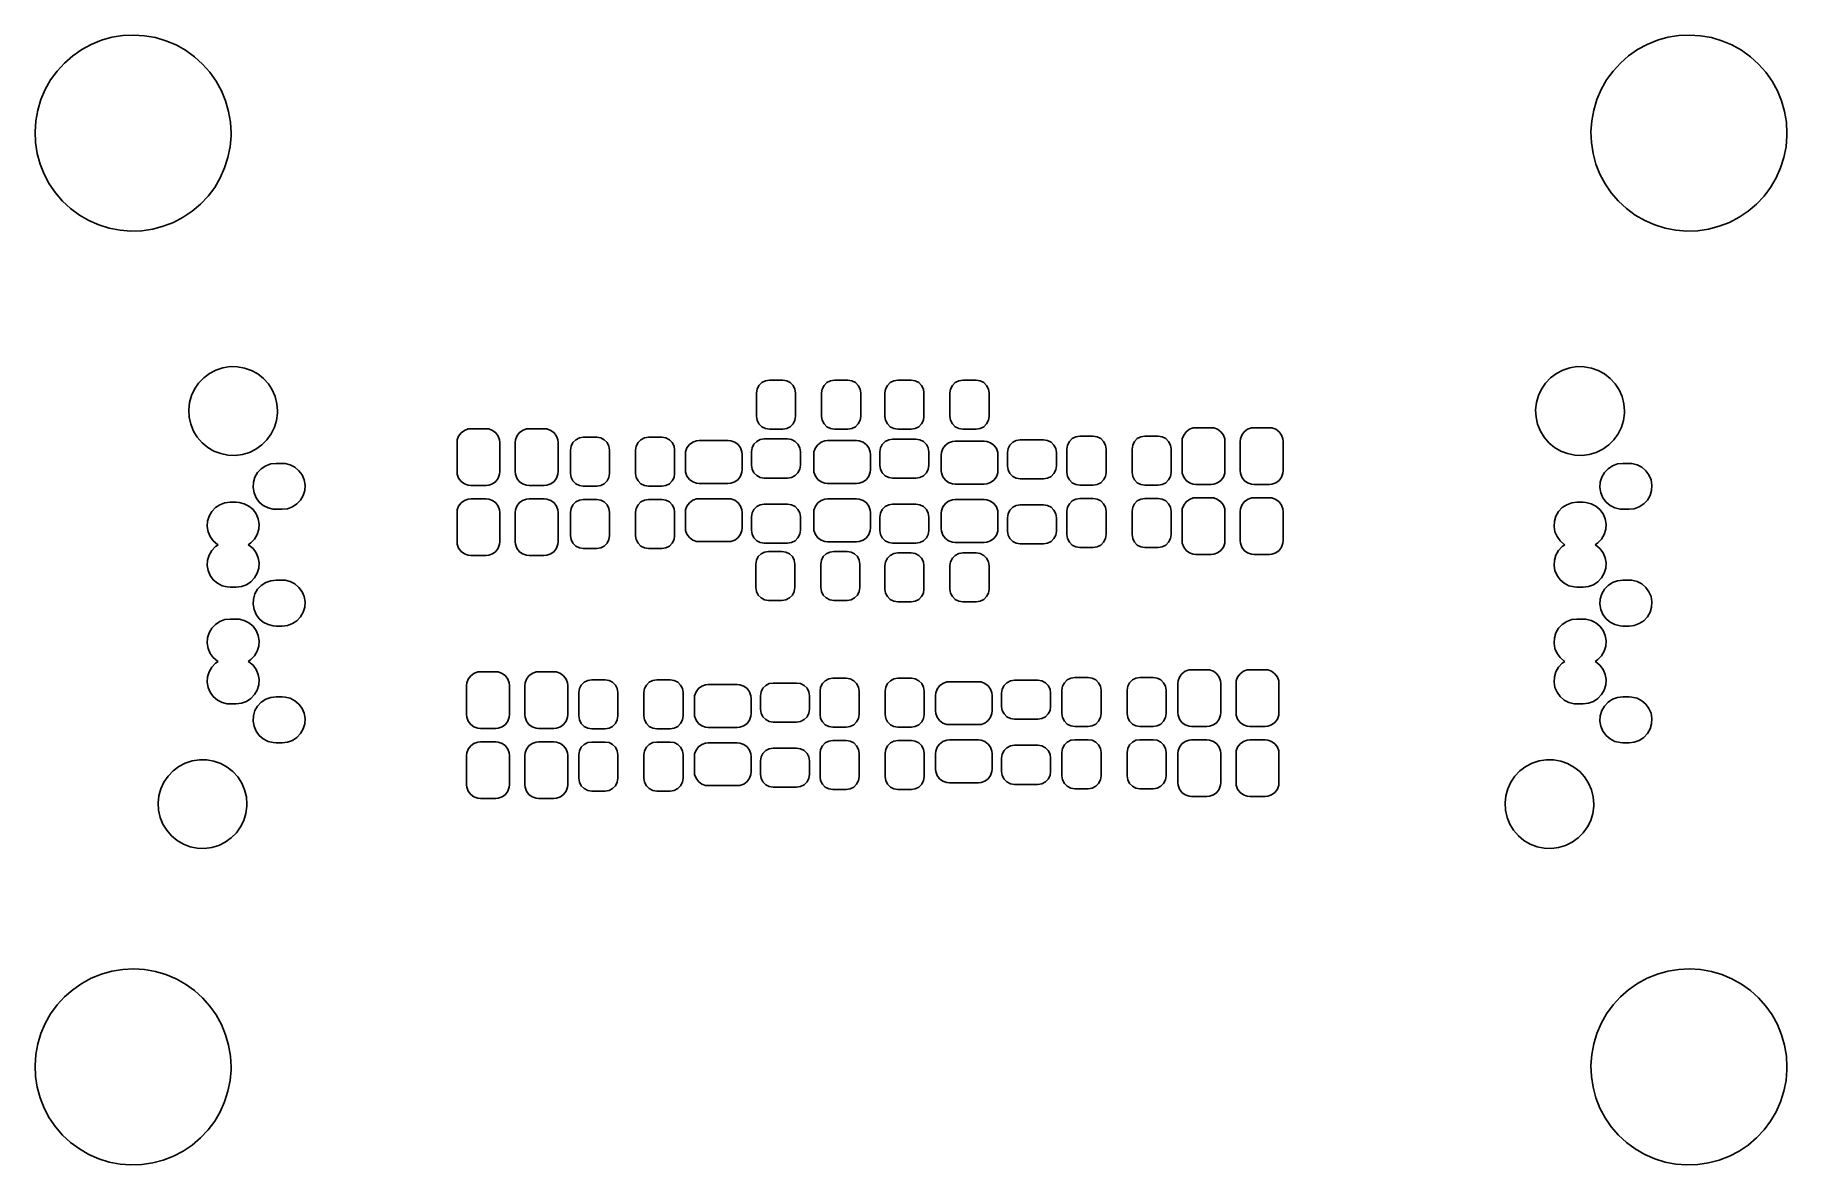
# Model space of a CAD drawing. Extents: x 0.07 to 2.33, y 0.07 to 1.53.
import ezdxf

# ---------------------------------------------------------------- set-up
doc = ezdxf.new("R2010")
doc.units = 0
doc.header["$MEASUREMENT"] = 0
doc.layers.add('BLACK', color=7, linetype='CONTINUOUS')

msp = doc.modelspace()

# ---------------------------------------------------------------- linework, layer by layer
at = {"layer": 'BLACK', "linetype": 'CONTINUOUS'}
for p, q in [((0.133986, 1.5073), (0.146359, 1.51399)), ((0.146359, 1.51399), (0.1594, 1.51926)), ((0.1594, 1.51926), (0.172947, 1.52305)), ((0.172947, 1.52305), (0.186831, 1.52529)), ((0.186831, 1.52529), (0.20088, 1.52598)), ((0.20088, 1.52598), (0.214917, 1.5251)), ((0.214917, 1.5251), (0.228769, 1.52266)), ((0.228769, 1.52266), (0.242262, 1.51868)), ((0.242262, 1.51868), (0.255228, 1.51323)), ((0.255228, 1.51323), (0.267506, 1.50637)), ((2.13399, 1.5073), (2.14636, 1.51399)), ((2.14636, 1.51399), (2.1594, 1.51926)), ((2.1594, 1.51926), (2.17295, 1.52305)), ((2.17295, 1.52305), (2.18683, 1.52529)), ((2.18683, 1.52529), (2.20088, 1.52598)), ((2.20088, 1.52598), (2.21492, 1.5251)), ((2.21492, 1.5251), (2.22877, 1.52266)), ((2.22877, 1.52266), (2.24226, 1.51868)), ((2.24226, 1.51868), (2.25523, 1.51323)), ((2.25523, 1.51323), (2.26751, 1.50637)), ((0.102369, 1.47963), (0.111853, 1.49001)), ((0.111853, 1.49001), (0.122436, 1.49928)), ((0.122436, 1.49928), (0.133986, 1.5073)), ((0.267506, 1.50637), (0.278942, 1.49818)), ((0.278942, 1.49818), (0.289395, 1.48877)), ((0.289395, 1.48877), (0.298733, 1.47825)), ((2.10237, 1.47963), (2.11185, 1.49001)), ((2.11185, 1.49001), (2.12244, 1.49928)), ((2.12244, 1.49928), (2.13399, 1.5073)), ((2.26751, 1.50637), (2.27894, 1.49818)), ((2.27894, 1.49818), (2.28939, 1.48877)), ((2.28939, 1.48877), (2.29873, 1.47825)), ((0.087154, 1.45602), (0.094102, 1.46825)), ((0.094102, 1.46825), (0.102369, 1.47963)), ((0.298733, 1.47825), (0.306841, 1.46676)), ((0.306841, 1.46676), (0.313617, 1.45444)), ((2.08715, 1.45602), (2.0941, 1.46825)), ((2.0941, 1.46825), (2.10237, 1.47963)), ((2.29873, 1.47825), (2.30684, 1.46676)), ((2.30684, 1.46676), (2.31362, 1.45444)), ((0.077548, 1.42962), (0.081614, 1.44309)), ((0.081614, 1.44309), (0.087154, 1.45602)), ((0.313617, 1.45444), (0.318977, 1.44143)), ((0.318977, 1.44143), (0.322853, 1.42791)), ((2.07755, 1.42962), (2.08161, 1.44309)), ((2.08161, 1.44309), (2.08715, 1.45602)), ((2.31362, 1.45444), (2.31898, 1.44143)), ((2.31898, 1.44143), (2.32285, 1.42791)), ((0.075009, 1.41579), (0.077548, 1.42962)), ((0.322853, 1.42791), (0.325199, 1.41404)), ((2.07501, 1.41579), (2.07755, 1.42962)), ((2.32285, 1.42791), (2.3252, 1.41404)), ((0.074028, 1.40176), (0.075009, 1.41579)), ((0.074617, 1.38771), (0.074028, 1.40176)), ((0.325935, 1.39648), (0.324758, 1.38247)), ((0.325199, 1.41404), (0.325984, 1.4)), ((0.325984, 1.4), (0.325935, 1.39648)), ((2.07403, 1.40176), (2.07501, 1.41579)), ((2.07462, 1.38771), (2.07403, 1.40176)), ((2.32594, 1.39648), (2.32476, 1.38247)), ((2.3252, 1.41404), (2.32598, 1.4)), ((2.32598, 1.4), (2.32594, 1.39648)), ((0.076769, 1.37381), (0.074617, 1.38771)), ((0.080457, 1.36023), (0.076769, 1.37381)), ((0.324758, 1.38247), (0.322026, 1.36867)), ((2.07677, 1.37381), (2.07462, 1.38771)), ((2.08046, 1.36023), (2.07677, 1.37381)), ((2.32476, 1.38247), (2.32203, 1.36867)), ((0.085634, 1.34716), (0.080457, 1.36023)), ((0.317773, 1.35526), (0.312052, 1.34241)), ((0.322026, 1.36867), (0.317773, 1.35526)), ((2.08563, 1.34716), (2.08046, 1.36023)), ((2.31777, 1.35526), (2.31205, 1.34241)), ((2.32203, 1.36867), (2.31777, 1.35526)), ((0.092238, 1.33474), (0.085634, 1.34716)), ((0.100184, 1.32313), (0.092238, 1.33474)), ((0.304935, 1.33028), (0.29651, 1.31902)), ((0.312052, 1.34241), (0.304935, 1.33028)), ((2.09224, 1.33474), (2.08563, 1.34716)), ((2.10018, 1.32313), (2.09224, 1.33474)), ((2.30493, 1.33028), (2.29651, 1.31902)), ((2.31205, 1.34241), (2.30493, 1.33028)), ((0.109375, 1.31248), (0.100184, 1.32313)), ((0.119695, 1.30293), (0.109375, 1.31248)), ((0.286881, 1.30877), (0.27617, 1.29965)), ((0.29651, 1.31902), (0.286881, 1.30877)), ((2.10937, 1.31248), (2.10018, 1.32313)), ((2.11969, 1.30293), (2.10937, 1.31248)), ((2.28688, 1.30877), (2.27617, 1.29965)), ((2.29651, 1.31902), (2.28688, 1.30877)), ((0.131016, 1.29458), (0.119695, 1.30293)), ((0.143197, 1.28755), (0.131016, 1.29458)), ((0.156085, 1.28192), (0.143197, 1.28755)), ((0.252045, 1.28527), (0.238931, 1.28018)), ((0.264509, 1.29178), (0.252045, 1.28527)), ((0.27617, 1.29965), (0.264509, 1.29178)), ((2.13102, 1.29458), (2.11969, 1.30293)), ((2.1432, 1.28755), (2.13102, 1.29458)), ((2.15609, 1.28192), (2.1432, 1.28755)), ((2.25204, 1.28527), (2.23893, 1.28018)), ((2.26451, 1.29178), (2.25204, 1.28527)), ((2.27617, 1.29965), (2.26451, 1.29178)), ((0.169522, 1.27776), (0.156085, 1.28192)), ((0.183338, 1.27512), (0.169522, 1.27776)), ((0.197362, 1.27404), (0.183338, 1.27512)), ((0.211418, 1.27453), (0.197362, 1.27404)), ((0.225333, 1.27659), (0.211418, 1.27453)), ((0.238931, 1.28018), (0.225333, 1.27659)), ((2.16952, 1.27776), (2.15609, 1.28192)), ((2.18334, 1.27512), (2.16952, 1.27776)), ((2.19736, 1.27404), (2.18334, 1.27512)), ((2.21142, 1.27453), (2.19736, 1.27404)), ((2.22533, 1.27659), (2.21142, 1.27453)), ((2.23893, 1.28018), (2.22533, 1.27659)), ((0.284336, 1.07884), (0.290799, 1.0856)), ((0.290799, 1.0856), (0.298281, 1.09122)), ((0.298281, 1.09122), (0.306579, 1.09554)), ((0.306579, 1.09554), (0.315471, 1.09845)), ((0.315471, 1.09845), (0.324719, 1.09986)), ((0.324719, 1.09986), (0.334073, 1.09975)), ((0.334073, 1.09975), (0.343283, 1.09811)), ((0.343283, 1.09811), (0.352102, 1.09498)), ((0.352102, 1.09498), (0.360292, 1.09046)), ((0.360292, 1.09046), (0.367634, 1.08466)), ((0.367634, 1.08466), (0.37393, 1.07774)), ((1.00827, 1.07935), (1.01286, 1.08169)), ((1.01286, 1.08169), (1.01796, 1.0825)), ((1.01796, 1.0825), (1.03518, 1.0825)), ((1.03518, 1.0825), (1.04028, 1.08169)), ((1.04028, 1.08169), (1.04487, 1.07935)), ((1.09193, 1.07935), (1.09653, 1.08169)), ((1.09653, 1.08169), (1.10162, 1.0825)), ((1.10162, 1.0825), (1.11884, 1.0825)), ((1.11884, 1.0825), (1.12394, 1.08169)), ((1.12394, 1.08169), (1.12853, 1.07935)), ((1.17327, 1.07935), (1.17786, 1.08169)), ((1.17786, 1.08169), (1.18296, 1.0825)), ((1.18296, 1.0825), (1.20018, 1.0825)), ((1.20018, 1.0825), (1.20528, 1.08169)), ((1.20528, 1.08169), (1.20987, 1.07935)), ((1.25693, 1.07935), (1.26153, 1.08169)), ((1.26153, 1.08169), (1.26662, 1.0825)), ((1.26662, 1.0825), (1.28384, 1.0825)), ((1.28384, 1.0825), (1.28894, 1.08169)), ((1.28894, 1.08169), (1.29353, 1.07935)), ((2.01564, 1.07884), (2.0221, 1.0856)), ((2.0221, 1.0856), (2.02958, 1.09122)), ((2.02958, 1.09122), (2.03788, 1.09554)), ((2.03788, 1.09554), (2.04677, 1.09845)), ((2.04677, 1.09845), (2.05602, 1.09986)), ((2.05602, 1.09986), (2.06537, 1.09975)), ((2.06537, 1.09975), (2.07458, 1.09811)), ((2.07458, 1.09811), (2.0834, 1.09498)), ((2.0834, 1.09498), (2.09159, 1.09046)), ((2.09159, 1.09046), (2.09893, 1.08466)), ((2.09893, 1.08466), (2.10523, 1.07774)), ((0.272625, 1.05361), (0.275125, 1.06263)), ((0.275125, 1.06263), (0.279064, 1.07111)), ((0.279064, 1.07111), (0.284336, 1.07884)), ((0.37393, 1.07774), (0.379011, 1.06989)), ((0.379011, 1.06989), (0.382742, 1.06131)), ((0.382742, 1.06131), (0.385021, 1.05224)), ((1.00147, 1.06601), (1.00228, 1.0711)), ((1.00147, 1.03599), (1.00147, 1.06601)), ((1.00228, 1.0711), (1.00462, 1.0757)), ((1.00462, 1.0757), (1.00827, 1.07935)), ((1.04487, 1.07935), (1.04852, 1.0757)), ((1.04852, 1.0757), (1.05086, 1.0711)), ((1.05086, 1.0711), (1.05167, 1.06601)), ((1.05167, 1.06601), (1.05167, 1.03599)), ((1.08513, 1.06601), (1.08594, 1.0711)), ((1.08513, 1.03599), (1.08513, 1.06601)), ((1.08594, 1.0711), (1.08828, 1.0757)), ((1.08828, 1.0757), (1.09193, 1.07935)), ((1.12853, 1.07935), (1.13218, 1.0757)), ((1.13218, 1.0757), (1.13452, 1.0711)), ((1.13452, 1.0711), (1.13533, 1.06601)), ((1.13533, 1.06601), (1.13533, 1.03599)), ((1.16647, 1.06601), (1.16728, 1.0711)), ((1.16647, 1.03599), (1.16647, 1.06601)), ((1.16728, 1.0711), (1.16962, 1.0757)), ((1.16962, 1.0757), (1.17327, 1.07935)), ((1.20987, 1.07935), (1.21352, 1.0757)), ((1.21352, 1.0757), (1.21586, 1.0711)), ((1.21586, 1.0711), (1.21667, 1.06601)), ((1.21667, 1.06601), (1.21667, 1.03599)), ((1.25013, 1.06601), (1.25094, 1.0711)), ((1.25013, 1.03599), (1.25013, 1.06601)), ((1.25094, 1.0711), (1.25328, 1.0757)), ((1.25328, 1.0757), (1.25693, 1.07935)), ((1.29353, 1.07935), (1.29718, 1.0757)), ((1.29718, 1.0757), (1.29952, 1.0711)), ((1.29952, 1.0711), (1.30033, 1.06601)), ((1.30033, 1.06601), (1.30033, 1.03599)), ((2.00392, 1.05361), (2.00642, 1.06263)), ((2.00642, 1.06263), (2.01036, 1.07111)), ((2.01036, 1.07111), (2.01564, 1.07884)), ((2.10523, 1.07774), (2.11031, 1.06989)), ((2.11031, 1.06989), (2.11404, 1.06131)), ((2.11404, 1.06131), (2.11632, 1.05224)), ((0.271631, 1.04431), (0.272625, 1.05361)), ((0.27217, 1.03497), (0.271631, 1.04431)), ((0.385719, 1.04012), (0.384498, 1.03085)), ((0.385021, 1.05224), (0.385787, 1.04291)), ((0.385787, 1.04291), (0.385719, 1.04012)), ((1.00228, 1.0309), (1.00147, 1.03599)), ((1.05167, 1.03599), (1.05086, 1.0309)), ((1.08594, 1.0309), (1.08513, 1.03599)), ((1.13533, 1.03599), (1.13452, 1.0309)), ((1.16728, 1.0309), (1.16647, 1.03599)), ((1.21667, 1.03599), (1.21586, 1.0309)), ((1.25094, 1.0309), (1.25013, 1.03599)), ((1.30033, 1.03599), (1.29952, 1.0309)), ((2.00293, 1.04431), (2.00392, 1.05361)), ((2.00347, 1.03497), (2.00293, 1.04431)), ((2.11702, 1.04012), (2.1158, 1.03085)), ((2.11632, 1.05224), (2.11709, 1.04291)), ((2.11709, 1.04291), (2.11702, 1.04012)), ((0.274226, 1.02584), (0.27217, 1.03497)), ((0.277746, 1.01717), (0.274226, 1.02584)), ((0.282634, 1.0092), (0.277746, 1.01717)), ((0.377634, 1.01351), (0.372174, 1.00591)), ((0.381779, 1.0219), (0.377634, 1.01351)), ((0.384498, 1.03085), (0.381779, 1.0219)), ((0.61852, 1.01066), (0.62165, 1.0149)), ((0.62165, 1.0149), (0.625887, 1.01803)), ((0.625887, 1.01803), (0.630857, 1.01977)), ((0.630857, 1.01977), (0.634177, 1.02009)), ((0.634177, 1.02009), (0.653862, 1.02009)), ((0.653862, 1.02009), (0.657182, 1.01977)), ((0.657182, 1.01977), (0.662152, 1.01803)), ((0.662152, 1.01803), (0.66639, 1.0149)), ((0.66639, 1.0149), (0.669519, 1.01066)), ((0.693323, 1.01066), (0.696453, 1.0149)), ((0.696453, 1.0149), (0.70069, 1.01803)), ((0.70069, 1.01803), (0.705661, 1.01977)), ((0.705661, 1.01977), (0.70898, 1.02009)), ((0.70898, 1.02009), (0.728665, 1.02009)), ((0.728665, 1.02009), (0.731985, 1.01977)), ((0.731985, 1.01977), (0.736955, 1.01803)), ((0.736955, 1.01803), (0.741193, 1.0149)), ((0.741193, 1.0149), (0.744323, 1.01066)), ((1.00462, 1.0263), (1.00228, 1.0309)), ((1.00827, 1.02265), (1.00462, 1.0263)), ((1.01286, 1.02031), (1.00827, 1.02265)), ((1.01796, 1.0195), (1.01286, 1.02031)), ((1.03518, 1.0195), (1.01796, 1.0195)), ((1.04028, 1.02031), (1.03518, 1.0195)), ((1.04487, 1.02265), (1.04028, 1.02031)), ((1.04852, 1.0263), (1.04487, 1.02265)), ((1.05086, 1.0309), (1.04852, 1.0263)), ((1.08828, 1.0263), (1.08594, 1.0309)), ((1.09193, 1.02265), (1.08828, 1.0263)), ((1.09653, 1.02031), (1.09193, 1.02265)), ((1.10162, 1.0195), (1.09653, 1.02031)), ((1.11884, 1.0195), (1.10162, 1.0195)), ((1.12394, 1.02031), (1.11884, 1.0195)), ((1.12853, 1.02265), (1.12394, 1.02031)), ((1.13218, 1.0263), (1.12853, 1.02265)), ((1.13452, 1.0309), (1.13218, 1.0263)), ((1.16962, 1.0263), (1.16728, 1.0309)), ((1.17327, 1.02265), (1.16962, 1.0263)), ((1.17786, 1.02031), (1.17327, 1.02265)), ((1.18296, 1.0195), (1.17786, 1.02031)), ((1.20018, 1.0195), (1.18296, 1.0195)), ((1.20528, 1.02031), (1.20018, 1.0195)), ((1.20987, 1.02265), (1.20528, 1.02031)), ((1.21352, 1.0263), (1.20987, 1.02265)), ((1.21586, 1.0309), (1.21352, 1.0263)), ((1.25328, 1.0263), (1.25094, 1.0309)), ((1.25693, 1.02265), (1.25328, 1.0263)), ((1.26153, 1.02031), (1.25693, 1.02265)), ((1.26662, 1.0195), (1.26153, 1.02031)), ((1.28384, 1.0195), (1.26662, 1.0195)), ((1.28894, 1.02031), (1.28384, 1.0195)), ((1.29353, 1.02265), (1.28894, 1.02031)), ((1.29718, 1.0263), (1.29353, 1.02265)), ((1.29952, 1.0309), (1.29718, 1.0263)), ((1.5505, 1.01199), (1.55363, 1.01623)), ((1.55363, 1.01623), (1.55787, 1.01936)), ((1.55787, 1.01936), (1.56284, 1.0211)), ((1.56284, 1.0211), (1.56616, 1.02142)), ((1.56616, 1.02142), (1.58584, 1.02142)), ((1.58584, 1.02142), (1.58916, 1.0211)), ((1.58916, 1.0211), (1.59413, 1.01936)), ((1.59413, 1.01936), (1.59837, 1.01623)), ((1.59837, 1.01623), (1.6015, 1.01199)), ((1.6253, 1.01199), (1.62843, 1.01623)), ((1.62843, 1.01623), (1.63267, 1.01936)), ((1.63267, 1.01936), (1.63764, 1.0211)), ((1.63764, 1.0211), (1.64096, 1.02142)), ((1.64096, 1.02142), (1.66065, 1.02142)), ((1.66065, 1.02142), (1.66397, 1.0211)), ((1.66397, 1.0211), (1.66894, 1.01936)), ((1.66894, 1.01936), (1.67317, 1.01623)), ((1.67317, 1.01623), (1.6763, 1.01199)), ((2.00553, 1.02584), (2.00347, 1.03497)), ((2.00905, 1.01717), (2.00553, 1.02584)), ((2.01393, 1.0092), (2.00905, 1.01717)), ((2.10893, 1.01351), (2.10347, 1.00591)), ((2.11308, 1.0219), (2.10893, 1.01351)), ((2.1158, 1.03085), (2.11308, 1.0219)), ((0.288759, 1.00213), (0.282634, 1.0092)), ((0.295957, 0.996151), (0.288759, 1.00213)), ((0.304034, 0.991431), (0.295957, 0.996151)), ((0.312774, 0.988093), (0.304034, 0.991431)), ((0.357932, 0.993878), (0.34953, 0.989763)), ((0.365548, 0.999311), (0.357932, 0.993878)), ((0.372174, 1.00591), (0.365548, 0.999311)), ((0.616461, 1.00237), (0.616774, 1.00569)), ((0.616461, 0.964969), (0.616461, 1.00237)), ((0.616774, 1.00569), (0.61852, 1.01066)), ((0.669519, 1.01066), (0.671265, 1.00569)), ((0.671265, 1.00569), (0.671579, 1.00237)), ((0.671579, 1.00237), (0.671579, 0.964969)), ((0.691264, 1.00237), (0.691578, 1.00569)), ((0.691264, 0.964969), (0.691264, 1.00237)), ((0.691578, 1.00569), (0.693323, 1.01066)), ((0.744323, 1.01066), (0.746068, 1.00569)), ((0.746068, 1.00569), (0.746382, 1.00237)), ((0.746382, 1.00237), (0.746382, 0.964969)), ((0.762323, 0.992679), (0.76313, 0.997774)), ((0.762323, 0.962659), (0.762323, 0.992679)), ((0.76313, 0.997774), (0.765471, 1.00237)), ((0.765471, 1.00237), (0.769119, 1.00602)), ((0.769119, 1.00602), (0.773715, 1.00836)), ((0.773715, 1.00836), (0.778809, 1.00917)), ((0.778809, 1.00917), (0.796033, 1.00917)), ((0.796033, 1.00917), (0.801128, 1.00836)), ((0.801128, 1.00836), (0.805724, 1.00602)), ((0.805724, 1.00602), (0.809371, 1.00237)), ((0.809371, 1.00237), (0.811713, 0.997774)), ((0.811713, 0.997774), (0.81252, 0.992679)), ((0.81252, 0.992679), (0.81252, 0.962659)), ((0.845984, 0.992679), (0.846791, 0.997774)), ((0.845984, 0.962659), (0.845984, 0.992679)), ((0.846791, 0.997774), (0.849133, 1.00237)), ((0.849133, 1.00237), (0.85278, 1.00602)), ((0.85278, 1.00602), (0.857376, 1.00836)), ((0.857376, 1.00836), (0.86247, 1.00917)), ((0.86247, 1.00917), (0.879695, 1.00917)), ((0.879695, 1.00917), (0.884789, 1.00836)), ((0.884789, 1.00836), (0.889385, 1.00602)), ((0.889385, 1.00602), (0.893033, 1.00237)), ((0.893033, 1.00237), (0.895374, 0.997774)), ((0.895374, 0.997774), (0.896181, 0.992679)), ((0.896181, 0.992679), (0.896181, 0.962659)), ((0.910298, 0.990564), (0.912044, 0.995534)), ((0.912044, 0.995534), (0.915173, 0.999772)), ((0.915173, 0.999772), (0.919411, 1.0029)), ((0.919411, 1.0029), (0.924381, 1.00465)), ((0.924381, 1.00465), (0.927701, 1.00496)), ((0.927701, 1.00496), (0.965102, 1.00496)), ((0.965102, 1.00496), (0.968422, 1.00465)), ((0.968422, 1.00465), (0.973392, 1.0029)), ((0.973392, 1.0029), (0.97763, 0.999772)), ((0.97763, 0.999772), (0.98076, 0.995534)), ((0.98076, 0.995534), (0.982505, 0.990564)), ((0.994906, 0.990443), (0.995712, 0.995537)), ((0.995712, 0.995537), (0.998054, 1.00013)), ((0.998054, 1.00013), (1.0017, 1.00378)), ((1.0017, 1.00378), (1.0063, 1.00612)), ((1.0063, 1.00612), (1.01139, 1.00693)), ((1.01139, 1.00693), (1.04141, 1.00693)), ((1.04141, 1.00693), (1.04651, 1.00612)), ((1.04651, 1.00612), (1.0511, 1.00378)), ((1.0511, 1.00378), (1.05475, 1.00013)), ((1.05475, 1.00013), (1.05709, 0.995537)), ((1.05709, 0.995537), (1.0579, 0.990443)), ((1.0753, 0.990395), (1.07704, 0.995365)), ((1.07704, 0.995365), (1.08017, 0.999602)), ((1.08017, 0.999602), (1.08441, 1.00273)), ((1.08441, 1.00273), (1.08938, 1.00448)), ((1.08938, 1.00448), (1.0927, 1.00479)), ((1.0927, 1.00479), (1.1301, 1.00479)), ((1.1301, 1.00479), (1.13342, 1.00448)), ((1.13342, 1.00448), (1.13839, 1.00273)), ((1.13839, 1.00273), (1.14263, 0.999602)), ((1.14263, 0.999602), (1.14576, 0.995365)), ((1.14576, 0.995365), (1.14751, 0.990395)), ((1.15991, 0.990274), (1.16071, 0.995368)), ((1.16071, 0.995368), (1.16305, 0.999964)), ((1.16305, 0.999964), (1.1667, 1.00361)), ((1.1667, 1.00361), (1.1713, 1.00595)), ((1.1713, 1.00595), (1.17639, 1.00676)), ((1.17639, 1.00676), (1.20641, 1.00676)), ((1.20641, 1.00676), (1.21151, 1.00595)), ((1.21151, 1.00595), (1.2161, 1.00361)), ((1.2161, 1.00361), (1.21975, 0.999964)), ((1.21975, 0.999964), (1.22209, 0.995368)), ((1.22209, 0.995368), (1.2229, 0.990274)), ((1.2393, 0.989564), (1.24104, 0.994534)), ((1.24104, 0.994534), (1.24417, 0.998772)), ((1.24417, 0.998772), (1.24841, 1.0019)), ((1.24841, 1.0019), (1.25338, 1.00365)), ((1.25338, 1.00365), (1.2567, 1.00396)), ((1.2567, 1.00396), (1.2941, 1.00396)), ((1.2941, 1.00396), (1.29742, 1.00365)), ((1.29742, 1.00365), (1.30239, 1.0019)), ((1.30239, 1.0019), (1.30663, 0.998772)), ((1.30663, 0.998772), (1.30976, 0.994534)), ((1.30976, 0.994534), (1.31151, 0.989564)), ((1.32391, 0.989443), (1.32471, 0.994537)), ((1.32471, 0.994537), (1.32705, 0.999133)), ((1.32705, 0.999133), (1.3307, 1.00278)), ((1.3307, 1.00278), (1.3353, 1.00512)), ((1.3353, 1.00512), (1.34039, 1.00593)), ((1.34039, 1.00593), (1.37041, 1.00593)), ((1.37041, 1.00593), (1.37551, 1.00512)), ((1.37551, 1.00512), (1.3801, 1.00278)), ((1.3801, 1.00278), (1.38375, 0.999133)), ((1.38375, 0.999133), (1.38609, 0.994537)), ((1.38609, 0.994537), (1.3869, 0.989443)), ((1.40047, 0.99401), (1.40128, 0.999104)), ((1.40047, 0.96399), (1.40047, 0.99401)), ((1.40128, 0.999104), (1.40362, 1.0037)), ((1.40362, 1.0037), (1.40727, 1.00735)), ((1.40727, 1.00735), (1.41186, 1.00969)), ((1.41186, 1.00969), (1.41696, 1.0105)), ((1.41696, 1.0105), (1.43418, 1.0105)), ((1.43418, 1.0105), (1.43928, 1.00969)), ((1.43928, 1.00969), (1.44387, 1.00735)), ((1.44387, 1.00735), (1.44752, 1.0037)), ((1.44752, 1.0037), (1.44986, 0.999104)), ((1.44986, 0.999104), (1.45067, 0.99401)), ((1.45067, 0.99401), (1.45067, 0.96399)), ((1.48413, 0.99401), (1.48494, 0.999104)), ((1.48413, 0.96399), (1.48413, 0.99401)), ((1.48494, 0.999104), (1.48728, 1.0037)), ((1.48728, 1.0037), (1.49093, 1.00735)), ((1.49093, 1.00735), (1.49553, 1.00969)), ((1.49553, 1.00969), (1.50062, 1.0105)), ((1.50062, 1.0105), (1.51784, 1.0105)), ((1.51784, 1.0105), (1.52294, 1.00969)), ((1.52294, 1.00969), (1.52753, 1.00735)), ((1.52753, 1.00735), (1.53118, 1.0037)), ((1.53118, 1.0037), (1.53352, 0.999104)), ((1.53352, 0.999104), (1.53433, 0.99401)), ((1.53433, 0.99401), (1.53433, 0.96399)), ((1.54844, 1.0037), (1.54875, 1.00702)), ((1.54844, 0.966299), (1.54844, 1.0037)), ((1.54875, 1.00702), (1.5505, 1.01199)), ((1.6015, 1.01199), (1.60325, 1.00702)), ((1.60325, 1.00702), (1.60356, 1.0037)), ((1.60356, 1.0037), (1.60356, 0.966299)), ((1.62324, 1.0037), (1.62356, 1.00702)), ((1.62324, 0.966299), (1.62324, 1.0037)), ((1.62356, 1.00702), (1.6253, 1.01199)), ((1.6763, 1.01199), (1.67805, 1.00702)), ((1.67805, 1.00702), (1.67836, 1.0037)), ((1.67836, 1.0037), (1.67836, 0.966299)), ((2.02006, 1.00213), (2.01393, 1.0092)), ((2.02726, 0.996151), (2.02006, 1.00213)), ((2.03533, 0.991431), (2.02726, 0.996151)), ((2.04407, 0.988093), (2.03533, 0.991431)), ((2.08923, 0.993878), (2.08083, 0.989763)), ((2.09685, 0.999311), (2.08923, 0.993878)), ((2.10347, 1.00591), (2.09685, 0.999311)), ((0.321941, 0.986228), (0.312774, 0.988093)), ((0.33129, 0.985886), (0.321941, 0.986228)), ((0.34057, 0.987074), (0.33129, 0.985886)), ((0.34953, 0.989763), (0.34057, 0.987074)), ((0.360175, 0.963751), (0.364878, 0.968716)), ((0.364878, 0.968716), (0.370598, 0.972465)), ((0.370598, 0.972465), (0.377026, 0.974799)), ((0.377026, 0.974799), (0.383819, 0.975591)), ((0.383819, 0.975591), (0.391693, 0.975591)), ((0.391693, 0.975591), (0.395343, 0.975364)), ((0.395343, 0.975364), (0.401985, 0.973739)), ((0.401985, 0.973739), (0.408076, 0.970629)), ((0.408076, 0.970629), (0.413288, 0.966201)), ((0.909984, 0.987244), (0.910298, 0.990564)), ((0.909984, 0.967559), (0.909984, 0.987244)), ((0.982505, 0.990564), (0.982819, 0.987244)), ((0.982819, 0.987244), (0.982819, 0.967559)), ((0.994906, 0.973219), (0.994906, 0.990443)), ((0.995712, 0.968124), (0.994906, 0.973219)), ((1.0579, 0.973219), (1.05709, 0.968124)), ((1.0579, 0.990443), (1.0579, 0.973219)), ((1.07498, 0.987075), (1.0753, 0.990395)), ((1.07498, 0.96739), (1.07498, 0.987075)), ((1.14751, 0.990395), (1.14782, 0.987075)), ((1.14782, 0.987075), (1.14782, 0.96739)), ((1.15991, 0.973049), (1.15991, 0.990274)), ((1.16071, 0.967955), (1.15991, 0.973049)), ((1.2229, 0.973049), (1.22209, 0.967955)), ((1.2229, 0.990274), (1.2229, 0.973049)), ((1.23898, 0.986244), (1.2393, 0.989564)), ((1.23898, 0.966559), (1.23898, 0.986244)), ((1.31151, 0.989564), (1.31182, 0.986244)), ((1.31182, 0.986244), (1.31182, 0.966559)), ((1.32391, 0.972219), (1.32391, 0.989443)), ((1.32471, 0.967124), (1.32391, 0.972219)), ((1.3869, 0.972219), (1.38609, 0.967124)), ((1.3869, 0.989443), (1.3869, 0.972219)), ((2.05324, 0.986228), (2.04407, 0.988093)), ((2.06259, 0.985886), (2.05324, 0.986228)), ((2.07187, 0.987074), (2.06259, 0.985886)), ((2.08083, 0.989763), (2.07187, 0.987074)), ((2.09147, 0.963751), (2.09618, 0.968716)), ((2.09618, 0.968716), (2.1019, 0.972465)), ((2.1019, 0.972465), (2.10833, 0.974799)), ((2.10833, 0.974799), (2.11512, 0.975591)), ((2.11512, 0.975591), (2.12299, 0.975591)), ((2.12299, 0.975591), (2.12664, 0.975364)), ((2.12664, 0.975364), (2.13328, 0.973739)), ((2.13328, 0.973739), (2.13938, 0.970629)), ((2.13938, 0.970629), (2.14459, 0.966201)), ((0.354335, 0.944466), (0.354758, 0.951292)), ((0.354758, 0.951292), (0.35674, 0.957837)), ((0.35674, 0.957837), (0.360175, 0.963751)), ((0.413288, 0.966201), (0.417341, 0.960693)), ((0.417341, 0.960693), (0.420019, 0.9544)), ((0.420019, 0.9544), (0.421177, 0.94766)), ((0.421177, 0.94766), (0.420754, 0.940834)), ((0.616774, 0.961649), (0.616461, 0.964969)), ((0.61852, 0.956678), (0.616774, 0.961649)), ((0.62165, 0.952441), (0.61852, 0.956678)), ((0.625887, 0.949311), (0.62165, 0.952441)), ((0.630857, 0.947566), (0.625887, 0.949311)), ((0.634177, 0.947252), (0.630857, 0.947566)), ((0.653862, 0.947252), (0.634177, 0.947252)), ((0.657182, 0.947566), (0.653862, 0.947252)), ((0.662152, 0.949311), (0.657182, 0.947566)), ((0.66639, 0.952441), (0.662152, 0.949311)), ((0.669519, 0.956678), (0.66639, 0.952441)), ((0.671265, 0.961649), (0.669519, 0.956678)), ((0.671579, 0.964969), (0.671265, 0.961649)), ((0.691578, 0.961649), (0.691264, 0.964969)), ((0.693323, 0.956678), (0.691578, 0.961649)), ((0.696453, 0.952441), (0.693323, 0.956678)), ((0.70069, 0.949311), (0.696453, 0.952441)), ((0.705661, 0.947566), (0.70069, 0.949311)), ((0.70898, 0.947252), (0.705661, 0.947566)), ((0.728665, 0.947252), (0.70898, 0.947252)), ((0.731985, 0.947566), (0.728665, 0.947252)), ((0.736955, 0.949311), (0.731985, 0.947566)), ((0.741193, 0.952441), (0.736955, 0.949311)), ((0.744323, 0.956678), (0.741193, 0.952441)), ((0.746068, 0.961649), (0.744323, 0.956678)), ((0.746382, 0.964969), (0.746068, 0.961649)), ((0.76313, 0.957565), (0.762323, 0.962659)), ((0.765471, 0.952969), (0.76313, 0.957565)), ((0.769119, 0.949322), (0.765471, 0.952969)), ((0.773715, 0.94698), (0.769119, 0.949322)), ((0.778809, 0.946173), (0.773715, 0.94698)), ((0.796033, 0.946173), (0.778809, 0.946173)), ((0.801128, 0.94698), (0.796033, 0.946173)), ((0.805724, 0.949322), (0.801128, 0.94698)), ((0.809371, 0.952969), (0.805724, 0.949322)), ((0.811713, 0.957565), (0.809371, 0.952969)), ((0.81252, 0.962659), (0.811713, 0.957565)), ((0.846791, 0.957565), (0.845984, 0.962659)), ((0.849133, 0.952969), (0.846791, 0.957565)), ((0.85278, 0.949322), (0.849133, 0.952969)), ((0.857376, 0.94698), (0.85278, 0.949322)), ((0.86247, 0.946173), (0.857376, 0.94698)), ((0.879695, 0.946173), (0.86247, 0.946173)), ((0.884789, 0.94698), (0.879695, 0.946173)), ((0.889385, 0.949322), (0.884789, 0.94698)), ((0.893033, 0.952969), (0.889385, 0.949322)), ((0.895374, 0.957565), (0.893033, 0.952969)), ((0.896181, 0.962659), (0.895374, 0.957565)), ((0.910298, 0.964239), (0.909984, 0.967559)), ((0.912044, 0.959269), (0.910298, 0.964239)), ((0.915173, 0.955032), (0.912044, 0.959269)), ((0.919411, 0.951902), (0.915173, 0.955032)), ((0.924381, 0.950156), (0.919411, 0.951902)), ((0.927701, 0.949843), (0.924381, 0.950156)), ((0.965102, 0.949843), (0.927701, 0.949843)), ((0.968422, 0.950156), (0.965102, 0.949843)), ((0.973392, 0.951902), (0.968422, 0.950156)), ((0.97763, 0.955032), (0.973392, 0.951902)), ((0.98076, 0.959269), (0.97763, 0.955032)), ((0.982505, 0.964239), (0.98076, 0.959269)), ((0.982819, 0.967559), (0.982505, 0.964239)), ((0.998054, 0.963528), (0.995712, 0.968124)), ((1.0017, 0.959881), (0.998054, 0.963528)), ((1.0063, 0.957539), (1.0017, 0.959881)), ((1.01139, 0.956732), (1.0063, 0.957539)), ((1.04141, 0.956732), (1.01139, 0.956732)), ((1.04651, 0.957539), (1.04141, 0.956732)), ((1.0511, 0.959881), (1.04651, 0.957539)), ((1.05475, 0.963528), (1.0511, 0.959881)), ((1.05709, 0.968124), (1.05475, 0.963528)), ((1.0753, 0.96407), (1.07498, 0.96739)), ((1.07704, 0.9591), (1.0753, 0.96407)), ((1.08017, 0.954862), (1.07704, 0.9591)), ((1.08441, 0.951732), (1.08017, 0.954862)), ((1.08938, 0.949987), (1.08441, 0.951732)), ((1.0927, 0.949673), (1.08938, 0.949987)), ((1.1301, 0.949673), (1.0927, 0.949673)), ((1.13342, 0.949987), (1.1301, 0.949673)), ((1.13839, 0.951732), (1.13342, 0.949987)), ((1.14263, 0.954862), (1.13839, 0.951732)), ((1.14576, 0.9591), (1.14263, 0.954862)), ((1.14751, 0.96407), (1.14576, 0.9591)), ((1.14782, 0.96739), (1.14751, 0.96407)), ((1.16305, 0.963359), (1.16071, 0.967955)), ((1.1667, 0.959712), (1.16305, 0.963359)), ((1.1713, 0.95737), (1.1667, 0.959712)), ((1.17639, 0.956563), (1.1713, 0.95737)), ((1.20641, 0.956563), (1.17639, 0.956563)), ((1.21151, 0.95737), (1.20641, 0.956563)), ((1.2161, 0.959712), (1.21151, 0.95737)), ((1.21975, 0.963359), (1.2161, 0.959712)), ((1.22209, 0.967955), (1.21975, 0.963359)), ((1.2393, 0.963239), (1.23898, 0.966559)), ((1.24104, 0.958269), (1.2393, 0.963239)), ((1.24417, 0.954032), (1.24104, 0.958269)), ((1.24841, 0.950902), (1.24417, 0.954032)), ((1.25338, 0.949156), (1.24841, 0.950902)), ((1.2567, 0.948843), (1.25338, 0.949156)), ((1.2941, 0.948843), (1.2567, 0.948843)), ((1.29742, 0.949156), (1.2941, 0.948843)), ((1.30239, 0.950902), (1.29742, 0.949156)), ((1.30663, 0.954032), (1.30239, 0.950902)), ((1.30976, 0.958269), (1.30663, 0.954032)), ((1.31151, 0.963239), (1.30976, 0.958269)), ((1.31182, 0.966559), (1.31151, 0.963239)), ((1.32705, 0.962528), (1.32471, 0.967124)), ((1.3307, 0.958881), (1.32705, 0.962528)), ((1.3353, 0.956539), (1.3307, 0.958881)), ((1.34039, 0.955732), (1.3353, 0.956539)), ((1.37041, 0.955732), (1.34039, 0.955732)), ((1.37551, 0.956539), (1.37041, 0.955732)), ((1.3801, 0.958881), (1.37551, 0.956539)), ((1.38375, 0.962528), (1.3801, 0.958881)), ((1.38609, 0.967124), (1.38375, 0.962528)), ((1.40128, 0.958896), (1.40047, 0.96399)), ((1.40362, 0.9543), (1.40128, 0.958896)), ((1.40727, 0.950653), (1.40362, 0.9543)), ((1.41186, 0.948311), (1.40727, 0.950653)), ((1.41696, 0.947504), (1.41186, 0.948311)), ((1.43418, 0.947504), (1.41696, 0.947504)), ((1.43928, 0.948311), (1.43418, 0.947504)), ((1.44387, 0.950653), (1.43928, 0.948311)), ((1.44752, 0.9543), (1.44387, 0.950653)), ((1.44986, 0.958896), (1.44752, 0.9543)), ((1.45067, 0.96399), (1.44986, 0.958896)), ((1.48494, 0.958896), (1.48413, 0.96399)), ((1.48728, 0.9543), (1.48494, 0.958896)), ((1.49093, 0.950653), (1.48728, 0.9543)), ((1.49553, 0.948311), (1.49093, 0.950653)), ((1.50062, 0.947504), (1.49553, 0.948311)), ((1.51784, 0.947504), (1.50062, 0.947504)), ((1.52294, 0.948311), (1.51784, 0.947504)), ((1.52753, 0.950653), (1.52294, 0.948311)), ((1.53118, 0.9543), (1.52753, 0.950653)), ((1.53352, 0.958896), (1.53118, 0.9543)), ((1.53433, 0.96399), (1.53352, 0.958896)), ((1.54875, 0.962979), (1.54844, 0.966299)), ((1.5505, 0.958009), (1.54875, 0.962979)), ((1.55363, 0.953772), (1.5505, 0.958009)), ((1.55787, 0.950642), (1.55363, 0.953772)), ((1.56284, 0.948896), (1.55787, 0.950642)), ((1.56616, 0.948583), (1.56284, 0.948896)), ((1.58584, 0.948583), (1.56616, 0.948583)), ((1.58916, 0.948896), (1.58584, 0.948583)), ((1.59413, 0.950642), (1.58916, 0.948896)), ((1.59837, 0.953772), (1.59413, 0.950642)), ((1.6015, 0.958009), (1.59837, 0.953772)), ((1.60325, 0.962979), (1.6015, 0.958009)), ((1.60356, 0.966299), (1.60325, 0.962979)), ((1.62356, 0.962979), (1.62324, 0.966299)), ((1.6253, 0.958009), (1.62356, 0.962979)), ((1.62843, 0.953772), (1.6253, 0.958009)), ((1.63267, 0.950642), (1.62843, 0.953772)), ((1.63764, 0.948896), (1.63267, 0.950642)), ((1.64096, 0.948583), (1.63764, 0.948896)), ((1.66065, 0.948583), (1.64096, 0.948583)), ((1.66397, 0.948896), (1.66065, 0.948583)), ((1.66894, 0.950642), (1.66397, 0.948896)), ((1.67317, 0.953772), (1.66894, 0.950642)), ((1.6763, 0.958009), (1.67317, 0.953772)), ((1.67805, 0.962979), (1.6763, 0.958009)), ((1.67836, 0.966299), (1.67805, 0.962979)), ((2.08563, 0.944466), (2.08606, 0.951292)), ((2.08606, 0.951292), (2.08804, 0.957837)), ((2.08804, 0.957837), (2.09147, 0.963751)), ((2.14459, 0.966201), (2.14864, 0.960693)), ((2.14864, 0.960693), (2.15132, 0.9544)), ((2.15132, 0.9544), (2.15248, 0.94766)), ((2.15248, 0.94766), (2.15205, 0.940834)), ((0.311543, 0.922465), (0.317971, 0.924799)), ((0.317971, 0.924799), (0.324764, 0.925591)), ((0.324764, 0.925591), (0.332638, 0.925591)), ((0.332638, 0.925591), (0.336287, 0.925364)), ((0.336287, 0.925364), (0.34293, 0.923739)), ((0.34293, 0.923739), (0.349021, 0.920629)), ((0.355493, 0.937726), (0.354335, 0.944466)), ((0.35817, 0.931433), (0.355493, 0.937726)), ((0.362224, 0.925925), (0.35817, 0.931433)), ((0.367436, 0.921497), (0.362224, 0.925925)), ((0.410633, 0.92341), (0.404914, 0.919661)), ((0.415337, 0.928375), (0.410633, 0.92341)), ((0.418771, 0.934289), (0.415337, 0.928375)), ((0.420754, 0.940834), (0.418771, 0.934289)), ((0.61852, 0.92066), (0.62165, 0.924898)), ((0.62165, 0.924898), (0.625887, 0.928027)), ((0.625887, 0.928027), (0.630857, 0.929773)), ((0.630857, 0.929773), (0.634177, 0.930087)), ((0.634177, 0.930087), (0.653862, 0.930087)), ((0.653862, 0.930087), (0.657182, 0.929773)), ((0.657182, 0.929773), (0.662152, 0.928027)), ((0.662152, 0.928027), (0.66639, 0.924898)), ((0.66639, 0.924898), (0.669519, 0.92066)), ((0.693323, 0.92066), (0.696453, 0.924898)), ((0.696453, 0.924898), (0.70069, 0.928027)), ((0.70069, 0.928027), (0.705661, 0.929773)), ((0.705661, 0.929773), (0.70898, 0.930087)), ((0.70898, 0.930087), (0.728665, 0.930087)), ((0.728665, 0.930087), (0.731985, 0.929773)), ((0.731985, 0.929773), (0.736955, 0.928027)), ((0.736955, 0.928027), (0.741193, 0.924898)), ((0.741193, 0.924898), (0.744323, 0.92066)), ((0.765471, 0.922369), (0.769119, 0.926017)), ((0.769119, 0.926017), (0.773715, 0.928358)), ((0.773715, 0.928358), (0.778809, 0.929165)), ((0.778809, 0.929165), (0.796033, 0.929165)), ((0.796033, 0.929165), (0.801128, 0.928358)), ((0.801128, 0.928358), (0.805724, 0.926017)), ((0.805724, 0.926017), (0.809371, 0.922369)), ((0.849133, 0.922369), (0.85278, 0.926017)), ((0.85278, 0.926017), (0.857376, 0.928358)), ((0.857376, 0.928358), (0.86247, 0.929165)), ((0.86247, 0.929165), (0.879695, 0.929165)), ((0.879695, 0.929165), (0.884789, 0.928358)), ((0.884789, 0.928358), (0.889385, 0.926017)), ((0.889385, 0.926017), (0.893033, 0.922369)), ((0.912044, 0.920731), (0.915173, 0.924968)), ((0.915173, 0.924968), (0.919411, 0.928098)), ((0.919411, 0.928098), (0.924381, 0.929844)), ((0.924381, 0.929844), (0.927701, 0.930157)), ((0.927701, 0.930157), (0.965102, 0.930157)), ((0.965102, 0.930157), (0.968422, 0.929844)), ((0.968422, 0.929844), (0.973392, 0.928098)), ((0.973392, 0.928098), (0.97763, 0.924968)), ((0.97763, 0.924968), (0.98076, 0.920731)), ((1.07704, 0.920562), (1.08017, 0.924799)), ((1.08017, 0.924799), (1.08441, 0.927929)), ((1.08441, 0.927929), (1.08938, 0.929674)), ((1.08938, 0.929674), (1.0927, 0.929988)), ((1.0927, 0.929988), (1.1301, 0.929988)), ((1.1301, 0.929988), (1.13342, 0.929674)), ((1.13342, 0.929674), (1.13839, 0.927929)), ((1.13839, 0.927929), (1.14263, 0.924799)), ((1.14263, 0.924799), (1.14576, 0.920562)), ((1.24104, 0.919731), (1.24417, 0.923968)), ((1.24417, 0.923968), (1.24841, 0.927098)), ((1.24841, 0.927098), (1.25338, 0.928844)), ((1.25338, 0.928844), (1.2567, 0.929157)), ((1.2567, 0.929157), (1.2941, 0.929157)), ((1.2941, 0.929157), (1.29742, 0.928844)), ((1.29742, 0.928844), (1.30239, 0.927098)), ((1.30239, 0.927098), (1.30663, 0.923968)), ((1.30663, 0.923968), (1.30976, 0.919731)), ((1.40128, 0.919104), (1.40362, 0.9237)), ((1.40362, 0.9237), (1.40727, 0.927347)), ((1.40727, 0.927347), (1.41186, 0.929689)), ((1.41186, 0.929689), (1.41696, 0.930496)), ((1.41696, 0.930496), (1.43418, 0.930496)), ((1.43418, 0.930496), (1.43928, 0.929689)), ((1.43928, 0.929689), (1.44387, 0.927347)), ((1.44387, 0.927347), (1.44752, 0.9237)), ((1.44752, 0.9237), (1.44986, 0.919104)), ((1.48494, 0.919104), (1.48728, 0.9237)), ((1.48728, 0.9237), (1.49093, 0.927347)), ((1.49093, 0.927347), (1.49553, 0.929689)), ((1.49553, 0.929689), (1.50062, 0.930496)), ((1.50062, 0.930496), (1.51784, 0.930496)), ((1.51784, 0.930496), (1.52294, 0.929689)), ((1.52294, 0.929689), (1.52753, 0.927347)), ((1.52753, 0.927347), (1.53118, 0.9237)), ((1.53118, 0.9237), (1.53352, 0.919104)), ((1.5505, 0.921991), (1.55363, 0.926228)), ((1.55363, 0.926228), (1.55787, 0.929358)), ((1.55787, 0.929358), (1.56284, 0.931104)), ((1.56284, 0.931104), (1.56616, 0.931417)), ((1.56616, 0.931417), (1.58584, 0.931417)), ((1.58584, 0.931417), (1.58916, 0.931104)), ((1.58916, 0.931104), (1.59413, 0.929358)), ((1.59413, 0.929358), (1.59837, 0.926228)), ((1.59837, 0.926228), (1.6015, 0.921991)), ((1.6253, 0.921991), (1.62843, 0.926228)), ((1.62843, 0.926228), (1.63267, 0.929358)), ((1.63267, 0.929358), (1.63764, 0.931104)), ((1.63764, 0.931104), (1.64096, 0.931417)), ((1.64096, 0.931417), (1.66065, 0.931417)), ((1.66065, 0.931417), (1.66397, 0.931104)), ((1.66397, 0.931104), (1.66894, 0.929358)), ((1.66894, 0.929358), (1.67317, 0.926228)), ((1.67317, 0.926228), (1.6763, 0.921991)), ((2.04284, 0.922465), (2.04927, 0.924799)), ((2.04927, 0.924799), (2.05606, 0.925591)), ((2.05606, 0.925591), (2.06394, 0.925591)), ((2.06394, 0.925591), (2.06759, 0.925364)), ((2.06759, 0.925364), (2.07423, 0.923739)), ((2.07423, 0.923739), (2.08032, 0.920629)), ((2.08679, 0.937726), (2.08563, 0.944466)), ((2.08947, 0.931433), (2.08679, 0.937726)), ((2.09352, 0.925925), (2.08947, 0.931433)), ((2.09873, 0.921497), (2.09352, 0.925925)), ((2.14193, 0.92341), (2.13621, 0.919661)), ((2.14664, 0.928375), (2.14193, 0.92341)), ((2.15007, 0.934289), (2.14664, 0.928375)), ((2.15205, 0.940834), (2.15007, 0.934289)), ((0.295279, 0.894466), (0.295703, 0.901292)), ((0.295703, 0.901292), (0.297685, 0.907837)), ((0.297685, 0.907837), (0.30112, 0.913751)), ((0.30112, 0.913751), (0.305823, 0.918716)), ((0.305823, 0.918716), (0.311543, 0.922465)), ((0.349021, 0.920629), (0.354233, 0.916201)), ((0.354233, 0.916201), (0.358286, 0.910693)), ((0.358286, 0.910693), (0.360964, 0.9044)), ((0.360964, 0.9044), (0.362122, 0.89766)), ((0.373526, 0.918387), (0.367436, 0.921497)), ((0.380169, 0.916762), (0.373526, 0.918387)), ((0.383819, 0.916535), (0.380169, 0.916762)), ((0.391693, 0.916535), (0.383819, 0.916535)), ((0.398486, 0.917327), (0.391693, 0.916535)), ((0.404914, 0.919661), (0.398486, 0.917327)), ((0.616461, 0.91237), (0.616774, 0.91569)), ((0.616461, 0.874969), (0.616461, 0.91237)), ((0.616774, 0.91569), (0.61852, 0.92066)), ((0.669519, 0.92066), (0.671265, 0.91569)), ((0.671265, 0.91569), (0.671579, 0.91237)), ((0.671579, 0.91237), (0.671579, 0.874969)), ((0.691264, 0.91237), (0.691578, 0.91569)), ((0.691264, 0.874969), (0.691264, 0.91237)), ((0.691578, 0.91569), (0.693323, 0.92066)), ((0.744323, 0.92066), (0.746068, 0.91569)), ((0.746068, 0.91569), (0.746382, 0.91237)), ((0.746382, 0.91237), (0.746382, 0.874969)), ((0.762323, 0.912679), (0.76313, 0.917774)), ((0.762323, 0.882659), (0.762323, 0.912679)), ((0.76313, 0.917774), (0.765471, 0.922369)), ((0.809371, 0.922369), (0.811713, 0.917774)), ((0.811713, 0.917774), (0.81252, 0.912679)), ((0.81252, 0.912679), (0.81252, 0.882659)), ((0.845984, 0.912679), (0.846791, 0.917774)), ((0.845984, 0.882659), (0.845984, 0.912679)), ((0.846791, 0.917774), (0.849133, 0.922369)), ((0.893033, 0.922369), (0.895374, 0.917774)), ((0.895374, 0.917774), (0.896181, 0.912679)), ((0.896181, 0.912679), (0.896181, 0.882659)), ((0.909984, 0.912441), (0.910298, 0.915761)), ((0.909984, 0.892756), (0.909984, 0.912441)), ((0.910298, 0.915761), (0.912044, 0.920731)), ((0.98076, 0.920731), (0.982505, 0.915761)), ((0.982505, 0.915761), (0.982819, 0.912441)), ((0.982819, 0.912441), (0.982819, 0.892756)), ((0.994906, 0.906781), (0.995712, 0.911876)), ((0.994906, 0.889557), (0.994906, 0.906781)), ((0.995712, 0.911876), (0.998054, 0.916472)), ((0.998054, 0.916472), (1.0017, 0.920119)), ((1.0017, 0.920119), (1.0063, 0.922461)), ((1.0063, 0.922461), (1.01139, 0.923268)), ((1.01139, 0.923268), (1.04141, 0.923268)), ((1.04141, 0.923268), (1.04651, 0.922461)), ((1.04651, 0.922461), (1.0511, 0.920119)), ((1.0511, 0.920119), (1.05475, 0.916472)), ((1.05475, 0.916472), (1.05709, 0.911876)), ((1.05709, 0.911876), (1.0579, 0.906781)), ((1.0579, 0.906781), (1.0579, 0.889557)), ((1.07498, 0.912272), (1.0753, 0.915591)), ((1.07498, 0.892587), (1.07498, 0.912272)), ((1.0753, 0.915591), (1.07704, 0.920562)), ((1.14576, 0.920562), (1.14751, 0.915591)), ((1.14751, 0.915591), (1.14782, 0.912272)), ((1.14782, 0.912272), (1.14782, 0.892587)), ((1.15991, 0.906612), (1.16071, 0.911707)), ((1.15991, 0.889388), (1.15991, 0.906612)), ((1.16071, 0.911707), (1.16305, 0.916303)), ((1.16305, 0.916303), (1.1667, 0.91995)), ((1.1667, 0.91995), (1.1713, 0.922292)), ((1.1713, 0.922292), (1.17639, 0.923098)), ((1.17639, 0.923098), (1.20641, 0.923098)), ((1.20641, 0.923098), (1.21151, 0.922292)), ((1.21151, 0.922292), (1.2161, 0.91995)), ((1.2161, 0.91995), (1.21975, 0.916303)), ((1.21975, 0.916303), (1.22209, 0.911707)), ((1.22209, 0.911707), (1.2229, 0.906612)), ((1.2229, 0.906612), (1.2229, 0.889388)), ((1.23898, 0.911441), (1.2393, 0.914761)), ((1.23898, 0.891756), (1.23898, 0.911441)), ((1.2393, 0.914761), (1.24104, 0.919731)), ((1.30976, 0.919731), (1.31151, 0.914761)), ((1.31151, 0.914761), (1.31182, 0.911441)), ((1.31182, 0.911441), (1.31182, 0.891756)), ((1.32391, 0.905781), (1.32471, 0.910876)), ((1.32391, 0.888557), (1.32391, 0.905781)), ((1.32471, 0.910876), (1.32705, 0.915472)), ((1.32705, 0.915472), (1.3307, 0.919119)), ((1.3307, 0.919119), (1.3353, 0.921461)), ((1.3353, 0.921461), (1.34039, 0.922268)), ((1.34039, 0.922268), (1.37041, 0.922268)), ((1.37041, 0.922268), (1.37551, 0.921461)), ((1.37551, 0.921461), (1.3801, 0.919119)), ((1.3801, 0.919119), (1.38375, 0.915472)), ((1.38375, 0.915472), (1.38609, 0.910876)), ((1.38609, 0.910876), (1.3869, 0.905781)), ((1.3869, 0.905781), (1.3869, 0.888557)), ((1.40047, 0.91401), (1.40128, 0.919104)), ((1.40047, 0.88399), (1.40047, 0.91401)), ((1.44986, 0.919104), (1.45067, 0.91401)), ((1.45067, 0.91401), (1.45067, 0.88399)), ((1.48413, 0.91401), (1.48494, 0.919104)), ((1.48413, 0.88399), (1.48413, 0.91401)), ((1.53352, 0.919104), (1.53433, 0.91401)), ((1.53433, 0.91401), (1.53433, 0.88399)), ((1.54844, 0.913701), (1.54875, 0.917021)), ((1.54844, 0.876299), (1.54844, 0.913701)), ((1.54875, 0.917021), (1.5505, 0.921991)), ((1.6015, 0.921991), (1.60325, 0.917021)), ((1.60325, 0.917021), (1.60356, 0.913701)), ((1.60356, 0.913701), (1.60356, 0.876299)), ((1.62324, 0.913701), (1.62356, 0.917021)), ((1.62324, 0.876299), (1.62324, 0.913701)), ((1.62356, 0.917021), (1.6253, 0.921991)), ((1.6763, 0.921991), (1.67805, 0.917021)), ((1.67805, 0.917021), (1.67836, 0.913701)), ((1.67836, 0.913701), (1.67836, 0.876299)), ((2.02658, 0.894466), (2.027, 0.901292)), ((2.027, 0.901292), (2.02898, 0.907837)), ((2.02898, 0.907837), (2.03242, 0.913751)), ((2.03242, 0.913751), (2.03712, 0.918716)), ((2.03712, 0.918716), (2.04284, 0.922465)), ((2.08032, 0.920629), (2.08553, 0.916201)), ((2.08553, 0.916201), (2.08959, 0.910693)), ((2.08959, 0.910693), (2.09226, 0.9044)), ((2.09226, 0.9044), (2.09342, 0.89766)), ((2.10483, 0.918387), (2.09873, 0.921497)), ((2.11147, 0.916762), (2.10483, 0.918387)), ((2.11512, 0.916535), (2.11147, 0.916762)), ((2.12299, 0.916535), (2.11512, 0.916535)), ((2.12978, 0.917327), (2.12299, 0.916535)), ((2.13621, 0.919661), (2.12978, 0.917327)), ((0.296438, 0.887726), (0.295279, 0.894466)), ((0.299115, 0.881433), (0.296438, 0.887726)), ((0.303169, 0.875925), (0.299115, 0.881433)), ((0.356281, 0.878375), (0.351578, 0.87341)), ((0.359716, 0.884289), (0.356281, 0.878375)), ((0.361699, 0.890834), (0.359716, 0.884289)), ((0.362122, 0.89766), (0.361699, 0.890834)), ((0.76313, 0.877565), (0.762323, 0.882659)), ((0.81252, 0.882659), (0.811713, 0.877565)), ((0.846791, 0.877565), (0.845984, 0.882659)), ((0.896181, 0.882659), (0.895374, 0.877565)), ((0.910298, 0.889436), (0.909984, 0.892756)), ((0.912044, 0.884466), (0.910298, 0.889436)), ((0.915173, 0.880228), (0.912044, 0.884466)), ((0.919411, 0.877099), (0.915173, 0.880228)), ((0.97763, 0.880228), (0.973392, 0.877099)), ((0.98076, 0.884466), (0.97763, 0.880228)), ((0.982505, 0.889436), (0.98076, 0.884466)), ((0.982819, 0.892756), (0.982505, 0.889436)), ((0.995712, 0.884463), (0.994906, 0.889557)), ((0.998054, 0.879867), (0.995712, 0.884463)), ((1.0017, 0.876219), (0.998054, 0.879867)), ((1.05475, 0.879867), (1.0511, 0.876219)), ((1.05709, 0.884463), (1.05475, 0.879867)), ((1.0579, 0.889557), (1.05709, 0.884463)), ((1.0753, 0.889267), (1.07498, 0.892587)), ((1.07704, 0.884297), (1.0753, 0.889267)), ((1.08017, 0.880059), (1.07704, 0.884297)), ((1.08441, 0.876929), (1.08017, 0.880059)), ((1.14263, 0.880059), (1.13839, 0.876929)), ((1.14576, 0.884297), (1.14263, 0.880059)), ((1.14751, 0.889267), (1.14576, 0.884297)), ((1.14782, 0.892587), (1.14751, 0.889267)), ((1.16071, 0.884293), (1.15991, 0.889388)), ((1.16305, 0.879697), (1.16071, 0.884293)), ((1.1667, 0.87605), (1.16305, 0.879697)), ((1.21975, 0.879697), (1.2161, 0.87605)), ((1.22209, 0.884293), (1.21975, 0.879697)), ((1.2229, 0.889388), (1.22209, 0.884293)), ((1.2393, 0.888436), (1.23898, 0.891756)), ((1.24104, 0.883466), (1.2393, 0.888436)), ((1.24417, 0.879228), (1.24104, 0.883466)), ((1.24841, 0.876099), (1.24417, 0.879228)), ((1.30663, 0.879228), (1.30239, 0.876099)), ((1.30976, 0.883466), (1.30663, 0.879228)), ((1.31151, 0.888436), (1.30976, 0.883466)), ((1.31182, 0.891756), (1.31151, 0.888436)), ((1.32471, 0.883463), (1.32391, 0.888557)), ((1.32705, 0.878867), (1.32471, 0.883463)), ((1.3307, 0.875219), (1.32705, 0.878867)), ((1.38375, 0.878867), (1.3801, 0.875219)), ((1.38609, 0.883463), (1.38375, 0.878867)), ((1.3869, 0.888557), (1.38609, 0.883463)), ((1.40128, 0.878896), (1.40047, 0.88399)), ((1.40362, 0.8743), (1.40128, 0.878896)), ((1.44986, 0.878896), (1.44752, 0.8743)), ((1.45067, 0.88399), (1.44986, 0.878896)), ((1.48494, 0.878896), (1.48413, 0.88399)), ((1.48728, 0.8743), (1.48494, 0.878896)), ((1.53352, 0.878896), (1.53118, 0.8743)), ((1.53433, 0.88399), (1.53352, 0.878896)), ((2.02774, 0.887726), (2.02658, 0.894466)), ((2.03041, 0.881433), (2.02774, 0.887726)), ((2.03447, 0.875925), (2.03041, 0.881433)), ((2.08758, 0.878375), (2.08288, 0.87341)), ((2.09102, 0.884289), (2.08758, 0.878375)), ((2.093, 0.890834), (2.09102, 0.884289)), ((2.09342, 0.89766), (2.093, 0.890834)), ((0.295703, 0.851292), (0.297685, 0.857837)), ((0.297685, 0.857837), (0.30112, 0.863751)), ((0.30112, 0.863751), (0.305823, 0.868716)), ((0.308381, 0.871497), (0.303169, 0.875925)), ((0.305823, 0.868716), (0.309328, 0.871013)), ((0.309328, 0.871013), (0.308381, 0.871497)), ((0.351578, 0.87341), (0.348073, 0.871113)), ((0.348073, 0.871113), (0.349021, 0.870629)), ((0.349021, 0.870629), (0.354233, 0.866201)), ((0.354233, 0.866201), (0.358286, 0.860693)), ((0.358286, 0.860693), (0.360964, 0.8544)), ((0.616774, 0.871649), (0.616461, 0.874969)), ((0.61852, 0.866678), (0.616774, 0.871649)), ((0.62165, 0.862441), (0.61852, 0.866678)), ((0.625887, 0.859311), (0.62165, 0.862441)), ((0.630857, 0.857566), (0.625887, 0.859311)), ((0.634177, 0.857252), (0.630857, 0.857566)), ((0.653862, 0.857252), (0.634177, 0.857252)), ((0.657182, 0.857566), (0.653862, 0.857252)), ((0.662152, 0.859311), (0.657182, 0.857566)), ((0.66639, 0.862441), (0.662152, 0.859311)), ((0.669519, 0.866678), (0.66639, 0.862441)), ((0.671265, 0.871649), (0.669519, 0.866678)), ((0.671579, 0.874969), (0.671265, 0.871649)), ((0.691578, 0.871649), (0.691264, 0.874969)), ((0.693323, 0.866678), (0.691578, 0.871649)), ((0.696453, 0.862441), (0.693323, 0.866678)), ((0.70069, 0.859311), (0.696453, 0.862441)), ((0.705661, 0.857566), (0.70069, 0.859311)), ((0.70898, 0.857252), (0.705661, 0.857566)), ((0.728665, 0.857252), (0.70898, 0.857252)), ((0.731985, 0.857566), (0.728665, 0.857252)), ((0.736955, 0.859311), (0.731985, 0.857566)), ((0.741193, 0.862441), (0.736955, 0.859311)), ((0.744323, 0.866678), (0.741193, 0.862441)), ((0.746068, 0.871649), (0.744323, 0.866678)), ((0.746382, 0.874969), (0.746068, 0.871649)), ((0.765471, 0.872969), (0.76313, 0.877565)), ((0.769119, 0.869322), (0.765471, 0.872969)), ((0.773715, 0.86698), (0.769119, 0.869322)), ((0.778809, 0.866173), (0.773715, 0.86698)), ((0.796033, 0.866173), (0.778809, 0.866173)), ((0.801128, 0.86698), (0.796033, 0.866173)), ((0.805724, 0.869322), (0.801128, 0.86698)), ((0.809371, 0.872969), (0.805724, 0.869322)), ((0.811713, 0.877565), (0.809371, 0.872969)), ((0.849133, 0.872969), (0.846791, 0.877565)), ((0.85278, 0.869322), (0.849133, 0.872969)), ((0.857376, 0.86698), (0.85278, 0.869322)), ((0.86247, 0.866173), (0.857376, 0.86698)), ((0.879695, 0.866173), (0.86247, 0.866173)), ((0.884789, 0.86698), (0.879695, 0.866173)), ((0.889385, 0.869322), (0.884789, 0.86698)), ((0.893033, 0.872969), (0.889385, 0.869322)), ((0.895374, 0.877565), (0.893033, 0.872969)), ((0.924381, 0.875353), (0.919411, 0.877099)), ((0.927701, 0.875039), (0.924381, 0.875353)), ((0.965102, 0.875039), (0.927701, 0.875039)), ((0.968422, 0.875353), (0.965102, 0.875039)), ((0.973392, 0.877099), (0.968422, 0.875353)), ((1.0063, 0.873878), (1.0017, 0.876219)), ((1.00362, 0.8557), (1.00727, 0.859347)), ((1.01139, 0.873071), (1.0063, 0.873878)), ((1.00727, 0.859347), (1.01186, 0.861689)), ((1.04141, 0.873071), (1.01139, 0.873071)), ((1.01186, 0.861689), (1.01696, 0.862496)), ((1.01696, 0.862496), (1.03418, 0.862496)), ((1.03418, 0.862496), (1.03928, 0.861689)), ((1.03928, 0.861689), (1.04387, 0.859347)), ((1.04651, 0.873878), (1.04141, 0.873071)), ((1.04387, 0.859347), (1.04752, 0.8557)), ((1.0511, 0.876219), (1.04651, 0.873878)), ((1.08938, 0.875184), (1.08441, 0.876929)), ((1.08728, 0.8557), (1.09093, 0.859347)), ((1.0927, 0.87487), (1.08938, 0.875184)), ((1.09093, 0.859347), (1.09553, 0.861689)), ((1.1301, 0.87487), (1.0927, 0.87487)), ((1.09553, 0.861689), (1.10062, 0.862496)), ((1.10062, 0.862496), (1.11784, 0.862496)), ((1.11784, 0.862496), (1.12294, 0.861689)), ((1.12294, 0.861689), (1.12753, 0.859347)), ((1.12753, 0.859347), (1.13118, 0.8557)), ((1.13342, 0.875184), (1.1301, 0.87487)), ((1.13839, 0.876929), (1.13342, 0.875184)), ((1.1713, 0.873708), (1.1667, 0.87605)), ((1.16962, 0.8537), (1.17327, 0.857347)), ((1.17639, 0.872902), (1.1713, 0.873708)), ((1.17327, 0.857347), (1.17786, 0.859689)), ((1.20641, 0.872902), (1.17639, 0.872902)), ((1.17786, 0.859689), (1.18296, 0.860496)), ((1.18296, 0.860496), (1.20018, 0.860496)), ((1.20018, 0.860496), (1.20528, 0.859689)), ((1.20528, 0.859689), (1.20987, 0.857347)), ((1.21151, 0.873708), (1.20641, 0.872902)), ((1.20987, 0.857347), (1.21352, 0.8537)), ((1.2161, 0.87605), (1.21151, 0.873708)), ((1.25338, 0.874353), (1.24841, 0.876099)), ((1.25328, 0.8537), (1.25693, 0.857347)), ((1.2567, 0.874039), (1.25338, 0.874353)), ((1.2941, 0.874039), (1.2567, 0.874039)), ((1.25693, 0.857347), (1.26153, 0.859689)), ((1.26153, 0.859689), (1.26662, 0.860496)), ((1.26662, 0.860496), (1.28384, 0.860496)), ((1.28384, 0.860496), (1.28894, 0.859689)), ((1.28894, 0.859689), (1.29353, 0.857347)), ((1.29353, 0.857347), (1.29718, 0.8537)), ((1.29742, 0.874353), (1.2941, 0.874039)), ((1.30239, 0.876099), (1.29742, 0.874353)), ((1.3353, 0.872878), (1.3307, 0.875219)), ((1.34039, 0.872071), (1.3353, 0.872878)), ((1.37041, 0.872071), (1.34039, 0.872071)), ((1.37551, 0.872878), (1.37041, 0.872071)), ((1.3801, 0.875219), (1.37551, 0.872878)), ((1.40727, 0.870653), (1.40362, 0.8743)), ((1.41186, 0.868311), (1.40727, 0.870653)), ((1.41696, 0.867504), (1.41186, 0.868311)), ((1.43418, 0.867504), (1.41696, 0.867504)), ((1.43928, 0.868311), (1.43418, 0.867504)), ((1.44387, 0.870653), (1.43928, 0.868311)), ((1.44752, 0.8743), (1.44387, 0.870653)), ((1.49093, 0.870653), (1.48728, 0.8743)), ((1.49553, 0.868311), (1.49093, 0.870653)), ((1.50062, 0.867504), (1.49553, 0.868311)), ((1.51784, 0.867504), (1.50062, 0.867504)), ((1.52294, 0.868311), (1.51784, 0.867504)), ((1.52753, 0.870653), (1.52294, 0.868311)), ((1.53118, 0.8743), (1.52753, 0.870653)), ((1.54875, 0.872979), (1.54844, 0.876299)), ((1.5505, 0.868009), (1.54875, 0.872979)), ((1.55363, 0.863772), (1.5505, 0.868009)), ((1.55787, 0.860642), (1.55363, 0.863772)), ((1.56284, 0.858896), (1.55787, 0.860642)), ((1.56616, 0.858583), (1.56284, 0.858896)), ((1.58584, 0.858583), (1.56616, 0.858583)), ((1.58916, 0.858896), (1.58584, 0.858583)), ((1.59413, 0.860642), (1.58916, 0.858896)), ((1.59837, 0.863772), (1.59413, 0.860642)), ((1.6015, 0.868009), (1.59837, 0.863772)), ((1.60325, 0.872979), (1.6015, 0.868009)), ((1.60356, 0.876299), (1.60325, 0.872979)), ((1.62356, 0.872979), (1.62324, 0.876299)), ((1.6253, 0.868009), (1.62356, 0.872979)), ((1.62843, 0.863772), (1.6253, 0.868009)), ((1.63267, 0.860642), (1.62843, 0.863772)), ((1.63764, 0.858896), (1.63267, 0.860642)), ((1.64096, 0.858583), (1.63764, 0.858896)), ((1.66065, 0.858583), (1.64096, 0.858583)), ((1.66397, 0.858896), (1.66065, 0.858583)), ((1.66894, 0.860642), (1.66397, 0.858896)), ((1.67317, 0.863772), (1.66894, 0.860642)), ((1.6763, 0.868009), (1.67317, 0.863772)), ((1.67805, 0.872979), (1.6763, 0.868009)), ((1.67836, 0.876299), (1.67805, 0.872979)), ((2.027, 0.851292), (2.02898, 0.857837)), ((2.02898, 0.857837), (2.03242, 0.863751)), ((2.03242, 0.863751), (2.03712, 0.868716)), ((2.03968, 0.871497), (2.03447, 0.875925)), ((2.03712, 0.868716), (2.04063, 0.871013)), ((2.04063, 0.871013), (2.03968, 0.871497)), ((2.08288, 0.87341), (2.07937, 0.871113)), ((2.07937, 0.871113), (2.08032, 0.870629)), ((2.08032, 0.870629), (2.08553, 0.866201)), ((2.08553, 0.866201), (2.08959, 0.860693)), ((2.08959, 0.860693), (2.09226, 0.8544)), ((0.295279, 0.844466), (0.295703, 0.851292)), ((0.296438, 0.837726), (0.295279, 0.844466)), ((0.299115, 0.831433), (0.296438, 0.837726)), ((0.359716, 0.834289), (0.356281, 0.828375)), ((0.361699, 0.840834), (0.359716, 0.834289)), ((0.360964, 0.8544), (0.362122, 0.84766)), ((0.362122, 0.84766), (0.361699, 0.840834)), ((1.00047, 0.84601), (1.00128, 0.851104)), ((1.00047, 0.81599), (1.00047, 0.84601)), ((1.00128, 0.851104), (1.00362, 0.8557)), ((1.04752, 0.8557), (1.04986, 0.851104)), ((1.04986, 0.851104), (1.05067, 0.84601)), ((1.05067, 0.84601), (1.05067, 0.81599)), ((1.08413, 0.84601), (1.08494, 0.851104)), ((1.08413, 0.81599), (1.08413, 0.84601)), ((1.08494, 0.851104), (1.08728, 0.8557)), ((1.13118, 0.8557), (1.13352, 0.851104)), ((1.13352, 0.851104), (1.13433, 0.84601)), ((1.13433, 0.84601), (1.13433, 0.81599)), ((1.16647, 0.84401), (1.16728, 0.849104)), ((1.16647, 0.81399), (1.16647, 0.84401)), ((1.16728, 0.849104), (1.16962, 0.8537)), ((1.21352, 0.8537), (1.21586, 0.849104)), ((1.21586, 0.849104), (1.21667, 0.84401)), ((1.21667, 0.84401), (1.21667, 0.81399)), ((1.25013, 0.84401), (1.25094, 0.849104)), ((1.25013, 0.81399), (1.25013, 0.84401)), ((1.25094, 0.849104), (1.25328, 0.8537)), ((1.29718, 0.8537), (1.29952, 0.849104)), ((1.29952, 0.849104), (1.30033, 0.84401)), ((1.30033, 0.84401), (1.30033, 0.81399)), ((2.02658, 0.844466), (2.027, 0.851292)), ((2.02774, 0.837726), (2.02658, 0.844466)), ((2.03041, 0.831433), (2.02774, 0.837726)), ((2.09102, 0.834289), (2.08758, 0.828375)), ((2.093, 0.840834), (2.09102, 0.834289)), ((2.09226, 0.8544), (2.09342, 0.84766)), ((2.09342, 0.84766), (2.093, 0.840834)), ((0.303169, 0.825925), (0.299115, 0.831433)), ((0.308381, 0.821497), (0.303169, 0.825925)), ((0.314471, 0.818387), (0.308381, 0.821497)), ((0.321114, 0.816762), (0.314471, 0.818387)), ((0.324764, 0.816535), (0.321114, 0.816762)), ((0.332638, 0.816535), (0.324764, 0.816535)), ((0.339431, 0.817327), (0.332638, 0.816535)), ((0.345859, 0.819661), (0.339431, 0.817327)), ((0.351578, 0.82341), (0.345859, 0.819661)), ((0.356281, 0.828375), (0.351578, 0.82341)), ((0.35674, 0.807837), (0.360175, 0.813751)), ((0.360175, 0.813751), (0.364878, 0.818716)), ((0.364878, 0.818716), (0.370598, 0.822465)), ((0.370598, 0.822465), (0.377026, 0.824799)), ((0.377026, 0.824799), (0.383819, 0.825591)), ((0.383819, 0.825591), (0.391693, 0.825591)), ((0.391693, 0.825591), (0.395343, 0.825364)), ((0.395343, 0.825364), (0.401985, 0.823739)), ((0.401985, 0.823739), (0.408076, 0.820629)), ((0.408076, 0.820629), (0.413288, 0.816201)), ((0.413288, 0.816201), (0.417341, 0.810693)), ((1.00128, 0.810896), (1.00047, 0.81599)), ((1.00362, 0.8063), (1.00128, 0.810896)), ((1.04986, 0.810896), (1.04752, 0.8063)), ((1.05067, 0.81599), (1.04986, 0.810896)), ((1.08494, 0.810896), (1.08413, 0.81599)), ((1.08728, 0.8063), (1.08494, 0.810896)), ((1.13352, 0.810896), (1.13118, 0.8063)), ((1.13433, 0.81599), (1.13352, 0.810896)), ((1.16728, 0.808896), (1.16647, 0.81399)), ((1.21667, 0.81399), (1.21586, 0.808896)), ((1.25094, 0.808896), (1.25013, 0.81399)), ((1.30033, 0.81399), (1.29952, 0.808896)), ((2.03447, 0.825925), (2.03041, 0.831433)), ((2.03968, 0.821497), (2.03447, 0.825925)), ((2.04577, 0.818387), (2.03968, 0.821497)), ((2.05241, 0.816762), (2.04577, 0.818387)), ((2.05606, 0.816535), (2.05241, 0.816762)), ((2.06394, 0.816535), (2.05606, 0.816535)), ((2.07073, 0.817327), (2.06394, 0.816535)), ((2.07716, 0.819661), (2.07073, 0.817327)), ((2.08288, 0.82341), (2.07716, 0.819661)), ((2.08758, 0.828375), (2.08288, 0.82341)), ((2.08804, 0.807837), (2.09147, 0.813751)), ((2.09147, 0.813751), (2.09618, 0.818716)), ((2.09618, 0.818716), (2.1019, 0.822465)), ((2.1019, 0.822465), (2.10833, 0.824799)), ((2.10833, 0.824799), (2.11512, 0.825591)), ((2.11512, 0.825591), (2.12299, 0.825591)), ((2.12299, 0.825591), (2.12664, 0.825364)), ((2.12664, 0.825364), (2.13328, 0.823739)), ((2.13328, 0.823739), (2.13938, 0.820629)), ((2.13938, 0.820629), (2.14459, 0.816201)), ((2.14459, 0.816201), (2.14864, 0.810693)), ((0.354335, 0.794466), (0.354758, 0.801292)), ((0.355493, 0.787726), (0.354335, 0.794466)), ((0.354758, 0.801292), (0.35674, 0.807837)), ((0.417341, 0.810693), (0.420019, 0.8044)), ((0.420754, 0.790834), (0.418771, 0.784289)), ((0.420019, 0.8044), (0.421177, 0.79766)), ((0.421177, 0.79766), (0.420754, 0.790834)), ((1.00727, 0.802653), (1.00362, 0.8063)), ((1.01186, 0.800311), (1.00727, 0.802653)), ((1.01696, 0.799504), (1.01186, 0.800311)), ((1.03418, 0.799504), (1.01696, 0.799504)), ((1.03928, 0.800311), (1.03418, 0.799504)), ((1.04387, 0.802653), (1.03928, 0.800311)), ((1.04752, 0.8063), (1.04387, 0.802653)), ((1.09093, 0.802653), (1.08728, 0.8063)), ((1.09553, 0.800311), (1.09093, 0.802653)), ((1.10062, 0.799504), (1.09553, 0.800311)), ((1.11784, 0.799504), (1.10062, 0.799504)), ((1.12294, 0.800311), (1.11784, 0.799504)), ((1.12753, 0.802653), (1.12294, 0.800311)), ((1.13118, 0.8063), (1.12753, 0.802653)), ((1.16962, 0.8043), (1.16728, 0.808896)), ((1.17327, 0.800653), (1.16962, 0.8043)), ((1.17786, 0.798311), (1.17327, 0.800653)), ((1.18296, 0.797504), (1.17786, 0.798311)), ((1.20018, 0.797504), (1.18296, 0.797504)), ((1.20528, 0.798311), (1.20018, 0.797504)), ((1.20987, 0.800653), (1.20528, 0.798311)), ((1.21352, 0.8043), (1.20987, 0.800653)), ((1.21586, 0.808896), (1.21352, 0.8043)), ((1.25328, 0.8043), (1.25094, 0.808896)), ((1.25693, 0.800653), (1.25328, 0.8043)), ((1.26153, 0.798311), (1.25693, 0.800653)), ((1.26662, 0.797504), (1.26153, 0.798311)), ((1.28384, 0.797504), (1.26662, 0.797504)), ((1.28894, 0.798311), (1.28384, 0.797504)), ((1.29353, 0.800653), (1.28894, 0.798311)), ((1.29718, 0.8043), (1.29353, 0.800653)), ((1.29952, 0.808896), (1.29718, 0.8043)), ((2.08563, 0.794466), (2.08606, 0.801292)), ((2.08679, 0.787726), (2.08563, 0.794466)), ((2.08606, 0.801292), (2.08804, 0.807837)), ((2.14864, 0.810693), (2.15132, 0.8044)), ((2.15205, 0.790834), (2.15007, 0.784289)), ((2.15132, 0.8044), (2.15248, 0.79766)), ((2.15248, 0.79766), (2.15205, 0.790834)), ((0.30112, 0.763751), (0.305823, 0.768716)), ((0.305823, 0.768716), (0.311543, 0.772465)), ((0.311543, 0.772465), (0.317971, 0.774799)), ((0.317971, 0.774799), (0.324764, 0.775591)), ((0.324764, 0.775591), (0.332638, 0.775591)), ((0.332638, 0.775591), (0.336287, 0.775364)), ((0.336287, 0.775364), (0.34293, 0.773739)), ((0.34293, 0.773739), (0.349021, 0.770629)), ((0.349021, 0.770629), (0.354233, 0.766201)), ((0.354233, 0.766201), (0.358286, 0.760693)), ((0.35817, 0.781433), (0.355493, 0.787726)), ((0.362224, 0.775925), (0.35817, 0.781433)), ((0.367436, 0.771497), (0.362224, 0.775925)), ((0.373526, 0.768387), (0.367436, 0.771497)), ((0.380169, 0.766762), (0.373526, 0.768387)), ((0.383819, 0.766535), (0.380169, 0.766762)), ((0.391693, 0.766535), (0.383819, 0.766535)), ((0.398486, 0.767327), (0.391693, 0.766535)), ((0.404914, 0.769661), (0.398486, 0.767327)), ((0.410633, 0.77341), (0.404914, 0.769661)), ((0.415337, 0.778375), (0.410633, 0.77341)), ((0.418771, 0.784289), (0.415337, 0.778375)), ((2.03242, 0.763751), (2.03712, 0.768716)), ((2.03712, 0.768716), (2.04284, 0.772465)), ((2.04284, 0.772465), (2.04927, 0.774799)), ((2.04927, 0.774799), (2.05606, 0.775591)), ((2.05606, 0.775591), (2.06394, 0.775591)), ((2.06394, 0.775591), (2.06759, 0.775364)), ((2.06759, 0.775364), (2.07423, 0.773739)), ((2.07423, 0.773739), (2.08032, 0.770629)), ((2.08032, 0.770629), (2.08553, 0.766201)), ((2.08553, 0.766201), (2.08959, 0.760693)), ((2.08947, 0.781433), (2.08679, 0.787726)), ((2.09352, 0.775925), (2.08947, 0.781433)), ((2.09873, 0.771497), (2.09352, 0.775925)), ((2.10483, 0.768387), (2.09873, 0.771497)), ((2.11147, 0.766762), (2.10483, 0.768387)), ((2.11512, 0.766535), (2.11147, 0.766762)), ((2.12299, 0.766535), (2.11512, 0.766535)), ((2.12978, 0.767327), (2.12299, 0.766535)), ((2.13621, 0.769661), (2.12978, 0.767327)), ((2.14193, 0.77341), (2.13621, 0.769661)), ((2.14664, 0.778375), (2.14193, 0.77341)), ((2.15007, 0.784289), (2.14664, 0.778375)), ((0.295279, 0.744466), (0.295703, 0.751292)), ((0.296438, 0.737726), (0.295279, 0.744466)), ((0.295703, 0.751292), (0.297685, 0.757837)), ((0.297685, 0.757837), (0.30112, 0.763751)), ((0.358286, 0.760693), (0.360964, 0.7544)), ((0.360964, 0.7544), (0.362122, 0.74766)), ((0.362122, 0.74766), (0.361699, 0.740834)), ((2.02658, 0.744466), (2.027, 0.751292)), ((2.02774, 0.737726), (2.02658, 0.744466)), ((2.027, 0.751292), (2.02898, 0.757837)), ((2.02898, 0.757837), (2.03242, 0.763751)), ((2.08959, 0.760693), (2.09226, 0.7544)), ((2.09226, 0.7544), (2.09342, 0.74766)), ((2.09342, 0.74766), (2.093, 0.740834)), ((0.299115, 0.731433), (0.296438, 0.737726)), ((0.303169, 0.725925), (0.299115, 0.731433)), ((0.308381, 0.721497), (0.303169, 0.725925)), ((0.305823, 0.718716), (0.309328, 0.721013)), ((0.309328, 0.721013), (0.308381, 0.721497)), ((0.351578, 0.72341), (0.348073, 0.721113)), ((0.348073, 0.721113), (0.349021, 0.720629)), ((0.349021, 0.720629), (0.354233, 0.716201)), ((0.356281, 0.728375), (0.351578, 0.72341)), ((0.359716, 0.734289), (0.356281, 0.728375)), ((0.361699, 0.740834), (0.359716, 0.734289)), ((2.03041, 0.731433), (2.02774, 0.737726)), ((2.03447, 0.725925), (2.03041, 0.731433)), ((2.03968, 0.721497), (2.03447, 0.725925)), ((2.03712, 0.718716), (2.04063, 0.721013)), ((2.04063, 0.721013), (2.03968, 0.721497)), ((2.08288, 0.72341), (2.07937, 0.721113)), ((2.07937, 0.721113), (2.08032, 0.720629)), ((2.08032, 0.720629), (2.08553, 0.716201)), ((2.08758, 0.728375), (2.08288, 0.72341)), ((2.09102, 0.734289), (2.08758, 0.728375)), ((2.093, 0.740834), (2.09102, 0.734289)), ((0.295279, 0.694466), (0.295703, 0.701292)), ((0.295703, 0.701292), (0.297685, 0.707837)), ((0.297685, 0.707837), (0.30112, 0.713751)), ((0.30112, 0.713751), (0.305823, 0.718716)), ((0.354233, 0.716201), (0.358286, 0.710693)), ((0.358286, 0.710693), (0.360964, 0.7044)), ((0.360964, 0.7044), (0.362122, 0.69766)), ((0.629117, 0.693422), (0.630862, 0.698392)), ((0.630862, 0.698392), (0.633992, 0.70263)), ((0.633992, 0.70263), (0.63823, 0.70576)), ((0.63823, 0.70576), (0.6432, 0.707505)), ((0.6432, 0.707505), (0.64652, 0.707819)), ((0.64652, 0.707819), (0.666205, 0.707819)), ((0.666205, 0.707819), (0.669524, 0.707505)), ((0.669524, 0.707505), (0.674495, 0.70576)), ((0.674495, 0.70576), (0.678732, 0.70263)), ((0.678732, 0.70263), (0.681862, 0.698392)), ((0.681862, 0.698392), (0.683607, 0.693422)), ((0.70392, 0.693422), (0.705666, 0.698392)), ((0.705666, 0.698392), (0.708795, 0.70263)), ((0.708795, 0.70263), (0.713033, 0.70576)), ((0.713033, 0.70576), (0.718003, 0.707505)), ((0.718003, 0.707505), (0.721323, 0.707819)), ((0.721323, 0.707819), (0.741008, 0.707819)), ((0.741008, 0.707819), (0.744328, 0.707505)), ((0.744328, 0.707505), (0.749298, 0.70576)), ((0.749298, 0.70576), (0.753535, 0.70263)), ((0.753535, 0.70263), (0.756665, 0.698392)), ((0.756665, 0.698392), (0.758411, 0.693422)), ((1.08987, 0.696347), (1.09446, 0.698689)), ((1.09446, 0.698689), (1.09956, 0.699496)), ((1.09956, 0.699496), (1.11678, 0.699496)), ((1.11678, 0.699496), (1.12188, 0.698689)), ((1.12188, 0.698689), (1.12647, 0.696347)), ((1.17353, 0.696347), (1.17812, 0.698689)), ((1.17812, 0.698689), (1.18322, 0.699496)), ((1.18322, 0.699496), (1.20044, 0.699496)), ((1.20044, 0.699496), (1.20554, 0.698689)), ((1.20554, 0.698689), (1.21013, 0.696347)), ((1.40087, 0.697347), (1.40546, 0.699689)), ((1.40546, 0.699689), (1.41056, 0.700496)), ((1.41056, 0.700496), (1.42778, 0.700496)), ((1.42778, 0.700496), (1.43288, 0.699689)), ((1.43288, 0.699689), (1.43747, 0.697347)), ((1.48453, 0.697347), (1.48912, 0.699689)), ((1.48912, 0.699689), (1.49422, 0.700496)), ((1.49422, 0.700496), (1.51144, 0.700496)), ((1.51144, 0.700496), (1.51654, 0.699689)), ((1.51654, 0.699689), (1.52113, 0.697347)), ((1.54335, 0.696021), (1.5451, 0.700991)), ((1.5451, 0.700991), (1.54823, 0.705228)), ((1.54823, 0.705228), (1.55247, 0.708358)), ((1.55247, 0.708358), (1.55744, 0.710104)), ((1.55744, 0.710104), (1.56076, 0.710417)), ((1.56076, 0.710417), (1.58044, 0.710417)), ((1.58044, 0.710417), (1.58376, 0.710104)), ((1.58376, 0.710104), (1.58873, 0.708358)), ((1.58873, 0.708358), (1.59297, 0.705228)), ((1.59297, 0.705228), (1.5961, 0.700991)), ((1.5961, 0.700991), (1.59784, 0.696021)), ((1.61816, 0.696021), (1.6199, 0.700991)), ((1.6199, 0.700991), (1.62303, 0.705228)), ((1.62303, 0.705228), (1.62727, 0.708358)), ((1.62727, 0.708358), (1.63224, 0.710104)), ((1.63224, 0.710104), (1.63556, 0.710417)), ((1.63556, 0.710417), (1.65524, 0.710417)), ((1.65524, 0.710417), (1.65856, 0.710104)), ((1.65856, 0.710104), (1.66353, 0.708358)), ((1.66353, 0.708358), (1.66777, 0.705228)), ((1.66777, 0.705228), (1.6709, 0.700991)), ((1.6709, 0.700991), (1.67265, 0.696021)), ((2.02658, 0.694466), (2.027, 0.701292)), ((2.027, 0.701292), (2.02898, 0.707837)), ((2.02898, 0.707837), (2.03242, 0.713751)), ((2.03242, 0.713751), (2.03712, 0.718716)), ((2.08553, 0.716201), (2.08959, 0.710693)), ((2.08959, 0.710693), (2.09226, 0.7044)), ((2.09226, 0.7044), (2.09342, 0.69766)), ((0.296438, 0.687726), (0.295279, 0.694466)), ((0.299115, 0.681433), (0.296438, 0.687726)), ((0.303169, 0.675925), (0.299115, 0.681433)), ((0.308381, 0.671497), (0.303169, 0.675925)), ((0.356281, 0.678375), (0.351578, 0.67341)), ((0.359716, 0.684289), (0.356281, 0.678375)), ((0.361699, 0.690834), (0.359716, 0.684289)), ((0.362122, 0.69766), (0.361699, 0.690834)), ((0.377026, 0.674799), (0.383819, 0.675591)), ((0.383819, 0.675591), (0.391693, 0.675591)), ((0.391693, 0.675591), (0.395343, 0.675364)), ((0.628803, 0.690102), (0.629117, 0.693422)), ((0.628803, 0.652701), (0.628803, 0.690102)), ((0.683607, 0.693422), (0.683921, 0.690102)), ((0.683921, 0.690102), (0.683921, 0.652701)), ((0.703606, 0.690102), (0.70392, 0.693422)), ((0.703606, 0.652701), (0.703606, 0.690102)), ((0.758411, 0.693422), (0.758724, 0.690102)), ((0.758724, 0.690102), (0.758724, 0.652701)), ((0.773071, 0.68101), (0.773878, 0.686104)), ((0.773071, 0.65099), (0.773071, 0.68101)), ((0.773878, 0.686104), (0.776219, 0.6907)), ((0.776219, 0.6907), (0.779867, 0.694347)), ((0.779867, 0.694347), (0.784463, 0.696689)), ((0.784463, 0.696689), (0.789557, 0.697496)), ((0.789557, 0.697496), (0.806781, 0.697496)), ((0.806781, 0.697496), (0.811876, 0.696689)), ((0.811876, 0.696689), (0.816472, 0.694347)), ((0.816472, 0.694347), (0.820119, 0.6907)), ((0.820119, 0.6907), (0.822461, 0.686104)), ((0.822461, 0.686104), (0.823268, 0.68101)), ((0.823268, 0.68101), (0.823268, 0.65099)), ((0.856732, 0.68101), (0.857539, 0.686104)), ((0.856732, 0.65099), (0.856732, 0.68101)), ((0.857539, 0.686104), (0.859881, 0.6907)), ((0.859881, 0.6907), (0.863528, 0.694347)), ((0.863528, 0.694347), (0.868124, 0.696689)), ((0.868124, 0.696689), (0.873219, 0.697496)), ((0.873219, 0.697496), (0.890443, 0.697496)), ((0.890443, 0.697496), (0.895537, 0.696689)), ((0.895537, 0.696689), (0.900133, 0.694347)), ((0.900133, 0.694347), (0.903781, 0.6907)), ((0.903781, 0.6907), (0.906122, 0.686104)), ((0.906122, 0.686104), (0.906929, 0.68101)), ((0.906929, 0.68101), (0.906929, 0.65099)), ((0.921583, 0.673646), (0.921896, 0.676965)), ((0.921896, 0.676965), (0.923642, 0.681936)), ((0.923642, 0.681936), (0.926772, 0.686173)), ((0.926772, 0.686173), (0.931009, 0.689303)), ((0.931009, 0.689303), (0.935979, 0.691048)), ((0.935979, 0.691048), (0.939299, 0.691362)), ((0.939299, 0.691362), (0.976701, 0.691362)), ((0.976701, 0.691362), (0.980021, 0.691048)), ((0.980021, 0.691048), (0.984991, 0.689303)), ((0.984991, 0.689303), (0.989228, 0.686173)), ((0.989228, 0.686173), (0.992358, 0.681936)), ((0.992358, 0.681936), (0.994104, 0.676965)), ((0.994104, 0.676965), (0.994417, 0.673646)), ((1.0065, 0.676844), (1.00731, 0.681939)), ((1.0065, 0.65962), (1.0065, 0.676844)), ((1.00731, 0.681939), (1.00965, 0.686535)), ((1.00965, 0.686535), (1.0133, 0.690182)), ((1.0133, 0.690182), (1.0179, 0.692524)), ((1.0179, 0.692524), (1.02299, 0.693331)), ((1.02299, 0.693331), (1.05301, 0.693331)), ((1.05301, 0.693331), (1.0581, 0.692524)), ((1.0581, 0.692524), (1.0627, 0.690182)), ((1.0627, 0.690182), (1.06635, 0.686535)), ((1.06635, 0.686535), (1.06869, 0.681939)), ((1.06869, 0.681939), (1.0695, 0.676844)), ((1.0695, 0.676844), (1.0695, 0.65962)), ((1.08307, 0.68301), (1.08388, 0.688104)), ((1.08307, 0.65299), (1.08307, 0.68301)), ((1.08388, 0.688104), (1.08622, 0.6927)), ((1.08622, 0.6927), (1.08987, 0.696347)), ((1.12647, 0.696347), (1.13012, 0.6927)), ((1.13012, 0.6927), (1.13246, 0.688104)), ((1.13246, 0.688104), (1.13327, 0.68301)), ((1.13327, 0.68301), (1.13327, 0.65299)), ((1.16673, 0.68301), (1.16754, 0.688104)), ((1.16673, 0.65299), (1.16673, 0.68301)), ((1.16754, 0.688104), (1.16988, 0.6927)), ((1.16988, 0.6927), (1.17353, 0.696347)), ((1.21013, 0.696347), (1.21378, 0.6927)), ((1.21378, 0.6927), (1.21612, 0.688104)), ((1.21612, 0.688104), (1.21693, 0.68301)), ((1.21693, 0.68301), (1.21693, 0.65299)), ((1.23158, 0.677244), (1.2319, 0.680564)), ((1.23158, 0.657559), (1.23158, 0.677244)), ((1.2319, 0.680564), (1.23364, 0.685534)), ((1.23364, 0.685534), (1.23677, 0.689772)), ((1.23677, 0.689772), (1.24101, 0.692901)), ((1.24101, 0.692901), (1.24598, 0.694647)), ((1.24598, 0.694647), (1.2493, 0.694961)), ((1.2493, 0.694961), (1.2867, 0.694961)), ((1.2867, 0.694961), (1.29002, 0.694647)), ((1.29002, 0.694647), (1.29499, 0.692901)), ((1.29499, 0.692901), (1.29923, 0.689772)), ((1.29923, 0.689772), (1.30236, 0.685534)), ((1.30236, 0.685534), (1.3041, 0.680564)), ((1.3041, 0.680564), (1.30442, 0.677244)), ((1.30442, 0.677244), (1.30442, 0.657559)), ((1.3165, 0.680443), (1.31731, 0.685537)), ((1.3165, 0.663219), (1.3165, 0.680443)), ((1.31731, 0.685537), (1.31965, 0.690133)), ((1.31965, 0.690133), (1.3233, 0.693781)), ((1.3233, 0.693781), (1.3279, 0.696122)), ((1.3279, 0.696122), (1.33299, 0.696929)), ((1.33299, 0.696929), (1.36301, 0.696929)), ((1.36301, 0.696929), (1.3681, 0.696122)), ((1.3681, 0.696122), (1.3727, 0.693781)), ((1.3727, 0.693781), (1.37635, 0.690133)), ((1.37635, 0.690133), (1.37869, 0.685537)), ((1.37869, 0.685537), (1.3795, 0.680443)), ((1.3795, 0.680443), (1.3795, 0.663219)), ((1.39407, 0.68401), (1.39488, 0.689104)), ((1.39407, 0.65399), (1.39407, 0.68401)), ((1.39488, 0.689104), (1.39722, 0.6937)), ((1.39722, 0.6937), (1.40087, 0.697347)), ((1.43747, 0.697347), (1.44112, 0.6937)), ((1.44112, 0.6937), (1.44346, 0.689104)), ((1.44346, 0.689104), (1.44427, 0.68401)), ((1.44427, 0.68401), (1.44427, 0.65399)), ((1.47773, 0.68401), (1.47854, 0.689104)), ((1.47773, 0.65399), (1.47773, 0.68401)), ((1.47854, 0.689104), (1.48088, 0.6937)), ((1.48088, 0.6937), (1.48453, 0.697347)), ((1.52113, 0.697347), (1.52478, 0.6937)), ((1.52478, 0.6937), (1.52712, 0.689104)), ((1.52712, 0.689104), (1.52793, 0.68401)), ((1.52793, 0.68401), (1.52793, 0.65399)), ((1.54304, 0.692701), (1.54335, 0.696021)), ((1.54304, 0.655299), (1.54304, 0.692701)), ((1.59784, 0.696021), (1.59816, 0.692701)), ((1.59816, 0.692701), (1.59816, 0.655299)), ((1.61784, 0.692701), (1.61816, 0.696021)), ((1.61784, 0.655299), (1.61784, 0.692701)), ((1.67265, 0.696021), (1.67296, 0.692701)), ((1.67296, 0.692701), (1.67296, 0.655299)), ((2.02774, 0.687726), (2.02658, 0.694466)), ((2.03041, 0.681433), (2.02774, 0.687726)), ((2.03447, 0.675925), (2.03041, 0.681433)), ((2.03968, 0.671497), (2.03447, 0.675925)), ((2.08758, 0.678375), (2.08288, 0.67341)), ((2.09102, 0.684289), (2.08758, 0.678375)), ((2.093, 0.690834), (2.09102, 0.684289)), ((2.09342, 0.69766), (2.093, 0.690834)), ((2.10833, 0.674799), (2.11512, 0.675591)), ((2.11512, 0.675591), (2.12299, 0.675591)), ((2.12299, 0.675591), (2.12664, 0.675364)), ((0.314471, 0.668387), (0.308381, 0.671497)), ((0.321114, 0.666762), (0.314471, 0.668387)), ((0.324764, 0.666535), (0.321114, 0.666762)), ((0.332638, 0.666535), (0.324764, 0.666535)), ((0.339431, 0.667327), (0.332638, 0.666535)), ((0.345859, 0.669661), (0.339431, 0.667327)), ((0.351578, 0.67341), (0.345859, 0.669661)), ((0.354758, 0.651292), (0.35674, 0.657837)), ((0.35674, 0.657837), (0.360175, 0.663751)), ((0.360175, 0.663751), (0.364878, 0.668716)), ((0.364878, 0.668716), (0.370598, 0.672465)), ((0.370598, 0.672465), (0.377026, 0.674799)), ((0.395343, 0.675364), (0.401985, 0.673739)), ((0.401985, 0.673739), (0.408076, 0.670629)), ((0.408076, 0.670629), (0.413288, 0.666201)), ((0.413288, 0.666201), (0.417341, 0.660693)), ((0.417341, 0.660693), (0.420019, 0.6544)), ((0.420019, 0.6544), (0.421177, 0.64766)), ((0.921583, 0.653961), (0.921583, 0.673646)), ((0.921896, 0.650641), (0.921583, 0.653961)), ((0.994417, 0.653961), (0.994104, 0.650641)), ((0.994417, 0.673646), (0.994417, 0.653961)), ((1.00731, 0.654526), (1.0065, 0.65962)), ((1.00965, 0.64993), (1.00731, 0.654526)), ((1.06869, 0.654526), (1.06635, 0.64993)), ((1.0695, 0.65962), (1.06869, 0.654526)), ((1.2319, 0.654239), (1.23158, 0.657559)), ((1.23364, 0.649269), (1.2319, 0.654239)), ((1.3041, 0.654239), (1.30236, 0.649269)), ((1.30442, 0.657559), (1.3041, 0.654239)), ((1.31731, 0.658124), (1.3165, 0.663219)), ((1.31965, 0.653528), (1.31731, 0.658124)), ((1.3233, 0.649881), (1.31965, 0.653528)), ((1.37635, 0.653528), (1.3727, 0.649881)), ((1.37869, 0.658124), (1.37635, 0.653528)), ((1.3795, 0.663219), (1.37869, 0.658124)), ((1.39488, 0.648896), (1.39407, 0.65399)), ((1.44427, 0.65399), (1.44346, 0.648896)), ((1.47854, 0.648896), (1.47773, 0.65399)), ((1.52793, 0.65399), (1.52712, 0.648896)), ((1.54335, 0.651979), (1.54304, 0.655299)), ((1.59816, 0.655299), (1.59784, 0.651979)), ((1.61816, 0.651979), (1.61784, 0.655299)), ((1.67296, 0.655299), (1.67265, 0.651979)), ((2.04577, 0.668387), (2.03968, 0.671497)), ((2.05241, 0.666762), (2.04577, 0.668387)), ((2.05606, 0.666535), (2.05241, 0.666762)), ((2.06394, 0.666535), (2.05606, 0.666535)), ((2.07073, 0.667327), (2.06394, 0.666535)), ((2.07716, 0.669661), (2.07073, 0.667327)), ((2.08288, 0.67341), (2.07716, 0.669661)), ((2.08606, 0.651292), (2.08804, 0.657837)), ((2.08804, 0.657837), (2.09147, 0.663751)), ((2.09147, 0.663751), (2.09618, 0.668716)), ((2.09618, 0.668716), (2.1019, 0.672465)), ((2.1019, 0.672465), (2.10833, 0.674799)), ((2.12664, 0.675364), (2.13328, 0.673739)), ((2.13328, 0.673739), (2.13938, 0.670629)), ((2.13938, 0.670629), (2.14459, 0.666201)), ((2.14459, 0.666201), (2.14864, 0.660693)), ((2.14864, 0.660693), (2.15132, 0.6544)), ((2.15132, 0.6544), (2.15248, 0.64766)), ((0.354335, 0.644466), (0.354758, 0.651292)), ((0.355493, 0.637726), (0.354335, 0.644466)), ((0.35817, 0.631433), (0.355493, 0.637726)), ((0.362224, 0.625925), (0.35817, 0.631433)), ((0.418771, 0.634289), (0.415337, 0.628375)), ((0.420754, 0.640834), (0.418771, 0.634289)), ((0.421177, 0.64766), (0.420754, 0.640834)), ((0.629117, 0.649381), (0.628803, 0.652701)), ((0.630862, 0.644411), (0.629117, 0.649381)), ((0.633992, 0.640173), (0.630862, 0.644411)), ((0.63823, 0.637044), (0.633992, 0.640173)), ((0.6432, 0.635298), (0.63823, 0.637044)), ((0.64652, 0.634984), (0.6432, 0.635298)), ((0.666205, 0.634984), (0.64652, 0.634984)), ((0.669524, 0.635298), (0.666205, 0.634984)), ((0.674495, 0.637044), (0.669524, 0.635298)), ((0.678732, 0.640173), (0.674495, 0.637044)), ((0.681862, 0.644411), (0.678732, 0.640173)), ((0.683607, 0.649381), (0.681862, 0.644411)), ((0.683921, 0.652701), (0.683607, 0.649381)), ((0.70392, 0.649381), (0.703606, 0.652701)), ((0.705666, 0.644411), (0.70392, 0.649381)), ((0.708795, 0.640173), (0.705666, 0.644411)), ((0.713033, 0.637044), (0.708795, 0.640173)), ((0.718003, 0.635298), (0.713033, 0.637044)), ((0.721323, 0.634984), (0.718003, 0.635298)), ((0.741008, 0.634984), (0.721323, 0.634984)), ((0.744328, 0.635298), (0.741008, 0.634984)), ((0.749298, 0.637044), (0.744328, 0.635298)), ((0.753535, 0.640173), (0.749298, 0.637044)), ((0.756665, 0.644411), (0.753535, 0.640173)), ((0.758411, 0.649381), (0.756665, 0.644411)), ((0.758724, 0.652701), (0.758411, 0.649381)), ((0.773878, 0.645896), (0.773071, 0.65099)), ((0.776219, 0.6413), (0.773878, 0.645896)), ((0.779867, 0.637653), (0.776219, 0.6413)), ((0.784463, 0.635311), (0.779867, 0.637653)), ((0.789557, 0.634504), (0.784463, 0.635311)), ((0.806781, 0.634504), (0.789557, 0.634504)), ((0.811876, 0.635311), (0.806781, 0.634504)), ((0.816472, 0.637653), (0.811876, 0.635311)), ((0.820119, 0.6413), (0.816472, 0.637653)), ((0.822461, 0.645896), (0.820119, 0.6413)), ((0.823268, 0.65099), (0.822461, 0.645896)), ((0.857539, 0.645896), (0.856732, 0.65099)), ((0.859881, 0.6413), (0.857539, 0.645896)), ((0.863528, 0.637653), (0.859881, 0.6413)), ((0.868124, 0.635311), (0.863528, 0.637653)), ((0.873219, 0.634504), (0.868124, 0.635311)), ((0.890443, 0.634504), (0.873219, 0.634504)), ((0.895537, 0.635311), (0.890443, 0.634504)), ((0.900133, 0.637653), (0.895537, 0.635311)), ((0.903781, 0.6413), (0.900133, 0.637653)), ((0.906122, 0.645896), (0.903781, 0.6413)), ((0.906929, 0.65099), (0.906122, 0.645896)), ((0.923642, 0.645671), (0.921896, 0.650641)), ((0.926772, 0.641433), (0.923642, 0.645671)), ((0.931009, 0.638303), (0.926772, 0.641433)), ((0.935979, 0.636558), (0.931009, 0.638303)), ((0.939299, 0.636244), (0.935979, 0.636558)), ((0.976701, 0.636244), (0.939299, 0.636244)), ((0.980021, 0.636558), (0.976701, 0.636244)), ((0.984991, 0.638303), (0.980021, 0.636558)), ((0.989228, 0.641433), (0.984991, 0.638303)), ((0.992358, 0.645671), (0.989228, 0.641433)), ((0.994104, 0.650641), (0.992358, 0.645671)), ((1.0133, 0.646282), (1.00965, 0.64993)), ((1.0179, 0.643941), (1.0133, 0.646282)), ((1.02299, 0.643134), (1.0179, 0.643941)), ((1.05301, 0.643134), (1.02299, 0.643134)), ((1.0581, 0.643941), (1.05301, 0.643134)), ((1.0627, 0.646282), (1.0581, 0.643941)), ((1.06635, 0.64993), (1.0627, 0.646282)), ((1.08388, 0.647896), (1.08307, 0.65299)), ((1.08622, 0.6433), (1.08388, 0.647896)), ((1.08987, 0.639653), (1.08622, 0.6433)), ((1.09446, 0.637311), (1.08987, 0.639653)), ((1.09956, 0.636504), (1.09446, 0.637311)), ((1.11678, 0.636504), (1.09956, 0.636504)), ((1.12188, 0.637311), (1.11678, 0.636504)), ((1.12647, 0.639653), (1.12188, 0.637311)), ((1.13012, 0.6433), (1.12647, 0.639653)), ((1.13246, 0.647896), (1.13012, 0.6433)), ((1.13327, 0.65299), (1.13246, 0.647896)), ((1.16754, 0.647896), (1.16673, 0.65299)), ((1.16988, 0.6433), (1.16754, 0.647896)), ((1.17353, 0.639653), (1.16988, 0.6433)), ((1.17812, 0.637311), (1.17353, 0.639653)), ((1.18322, 0.636504), (1.17812, 0.637311)), ((1.20044, 0.636504), (1.18322, 0.636504)), ((1.20554, 0.637311), (1.20044, 0.636504)), ((1.21013, 0.639653), (1.20554, 0.637311)), ((1.21378, 0.6433), (1.21013, 0.639653)), ((1.21612, 0.647896), (1.21378, 0.6433)), ((1.21693, 0.65299), (1.21612, 0.647896)), ((1.23677, 0.645032), (1.23364, 0.649269)), ((1.24101, 0.641902), (1.23677, 0.645032)), ((1.24598, 0.640156), (1.24101, 0.641902)), ((1.2493, 0.639843), (1.24598, 0.640156)), ((1.2867, 0.639843), (1.2493, 0.639843)), ((1.29002, 0.640156), (1.2867, 0.639843)), ((1.29499, 0.641902), (1.29002, 0.640156)), ((1.29923, 0.645032), (1.29499, 0.641902)), ((1.30236, 0.649269), (1.29923, 0.645032)), ((1.3279, 0.647539), (1.3233, 0.649881)), ((1.33299, 0.646732), (1.3279, 0.647539)), ((1.36301, 0.646732), (1.33299, 0.646732)), ((1.3681, 0.647539), (1.36301, 0.646732)), ((1.3727, 0.649881), (1.3681, 0.647539)), ((1.39722, 0.6443), (1.39488, 0.648896)), ((1.40087, 0.640653), (1.39722, 0.6443)), ((1.40546, 0.638311), (1.40087, 0.640653)), ((1.41056, 0.637504), (1.40546, 0.638311)), ((1.42778, 0.637504), (1.41056, 0.637504)), ((1.43288, 0.638311), (1.42778, 0.637504)), ((1.43747, 0.640653), (1.43288, 0.638311)), ((1.44112, 0.6443), (1.43747, 0.640653)), ((1.44346, 0.648896), (1.44112, 0.6443)), ((1.48088, 0.6443), (1.47854, 0.648896)), ((1.48453, 0.640653), (1.48088, 0.6443)), ((1.48912, 0.638311), (1.48453, 0.640653)), ((1.49422, 0.637504), (1.48912, 0.638311)), ((1.51144, 0.637504), (1.49422, 0.637504)), ((1.51654, 0.638311), (1.51144, 0.637504)), ((1.52113, 0.640653), (1.51654, 0.638311)), ((1.52478, 0.6443), (1.52113, 0.640653)), ((1.52712, 0.648896), (1.52478, 0.6443)), ((1.5451, 0.647009), (1.54335, 0.651979)), ((1.54823, 0.642772), (1.5451, 0.647009)), ((1.55247, 0.639642), (1.54823, 0.642772)), ((1.55744, 0.637896), (1.55247, 0.639642)), ((1.56076, 0.637583), (1.55744, 0.637896)), ((1.58044, 0.637583), (1.56076, 0.637583)), ((1.58376, 0.637896), (1.58044, 0.637583)), ((1.58873, 0.639642), (1.58376, 0.637896)), ((1.59297, 0.642772), (1.58873, 0.639642)), ((1.5961, 0.647009), (1.59297, 0.642772)), ((1.59784, 0.651979), (1.5961, 0.647009)), ((1.6199, 0.647009), (1.61816, 0.651979)), ((1.62303, 0.642772), (1.6199, 0.647009)), ((1.62727, 0.639642), (1.62303, 0.642772)), ((1.63224, 0.637896), (1.62727, 0.639642)), ((1.63556, 0.637583), (1.63224, 0.637896)), ((1.65524, 0.637583), (1.63556, 0.637583)), ((1.65856, 0.637896), (1.65524, 0.637583)), ((1.66353, 0.639642), (1.65856, 0.637896)), ((1.66777, 0.642772), (1.66353, 0.639642)), ((1.6709, 0.647009), (1.66777, 0.642772)), ((1.67265, 0.651979), (1.6709, 0.647009)), ((2.08563, 0.644466), (2.08606, 0.651292)), ((2.08679, 0.637726), (2.08563, 0.644466)), ((2.08947, 0.631433), (2.08679, 0.637726)), ((2.09352, 0.625925), (2.08947, 0.631433)), ((2.15007, 0.634289), (2.14664, 0.628375)), ((2.15205, 0.640834), (2.15007, 0.634289)), ((2.15248, 0.64766), (2.15205, 0.640834)), ((0.367436, 0.621497), (0.362224, 0.625925)), ((0.373526, 0.618387), (0.367436, 0.621497)), ((0.380169, 0.616762), (0.373526, 0.618387)), ((0.383819, 0.616535), (0.380169, 0.616762)), ((0.391693, 0.616535), (0.383819, 0.616535)), ((0.398486, 0.617327), (0.391693, 0.616535)), ((0.404914, 0.619661), (0.398486, 0.617327)), ((0.410633, 0.62341), (0.404914, 0.619661)), ((0.415337, 0.628375), (0.410633, 0.62341)), ((0.629117, 0.603422), (0.630862, 0.608392)), ((0.630862, 0.608392), (0.633992, 0.61263)), ((0.633992, 0.61263), (0.63823, 0.61576)), ((0.63823, 0.61576), (0.6432, 0.617505)), ((0.6432, 0.617505), (0.64652, 0.617819)), ((0.64652, 0.617819), (0.666205, 0.617819)), ((0.666205, 0.617819), (0.669524, 0.617505)), ((0.669524, 0.617505), (0.674495, 0.61576)), ((0.674495, 0.61576), (0.678732, 0.61263)), ((0.678732, 0.61263), (0.681862, 0.608392)), ((0.681862, 0.608392), (0.683607, 0.603422)), ((0.70392, 0.603422), (0.705666, 0.608392)), ((0.705666, 0.608392), (0.708795, 0.61263)), ((0.708795, 0.61263), (0.713033, 0.61576)), ((0.713033, 0.61576), (0.718003, 0.617505)), ((0.718003, 0.617505), (0.721323, 0.617819)), ((0.721323, 0.617819), (0.741008, 0.617819)), ((0.741008, 0.617819), (0.744328, 0.617505)), ((0.744328, 0.617505), (0.749298, 0.61576)), ((0.749298, 0.61576), (0.753535, 0.61263)), ((0.753535, 0.61263), (0.756665, 0.608392)), ((0.756665, 0.608392), (0.758411, 0.603422)), ((0.773878, 0.606104), (0.776219, 0.6107)), ((0.776219, 0.6107), (0.779867, 0.614347)), ((0.779867, 0.614347), (0.784463, 0.616689)), ((0.784463, 0.616689), (0.789557, 0.617496)), ((0.789557, 0.617496), (0.806781, 0.617496)), ((0.806781, 0.617496), (0.811876, 0.616689)), ((0.811876, 0.616689), (0.816472, 0.614347)), ((0.816472, 0.614347), (0.820119, 0.6107)), ((0.820119, 0.6107), (0.822461, 0.606104)), ((0.857539, 0.606104), (0.859881, 0.6107)), ((0.859881, 0.6107), (0.863528, 0.614347)), ((0.863528, 0.614347), (0.868124, 0.616689)), ((0.868124, 0.616689), (0.873219, 0.617496)), ((0.873219, 0.617496), (0.890443, 0.617496)), ((0.890443, 0.617496), (0.895537, 0.616689)), ((0.895537, 0.616689), (0.900133, 0.614347)), ((0.900133, 0.614347), (0.903781, 0.6107)), ((0.903781, 0.6107), (0.906122, 0.606104)), ((0.923642, 0.607133), (0.926772, 0.61137)), ((0.926772, 0.61137), (0.931009, 0.6145)), ((0.931009, 0.6145), (0.935979, 0.616245)), ((0.935979, 0.616245), (0.939299, 0.616559)), ((0.939299, 0.616559), (0.976701, 0.616559)), ((0.976701, 0.616559), (0.980021, 0.616245)), ((0.980021, 0.616245), (0.984991, 0.6145)), ((0.984991, 0.6145), (0.989228, 0.61137)), ((0.989228, 0.61137), (0.992358, 0.607133)), ((1.0133, 0.606521), (1.0179, 0.608862)), ((1.0179, 0.608862), (1.02299, 0.609669)), ((1.02299, 0.609669), (1.05301, 0.609669)), ((1.05301, 0.609669), (1.0581, 0.608862)), ((1.0581, 0.608862), (1.0627, 0.606521)), ((1.08307, 0.60301), (1.08388, 0.608104)), ((1.08388, 0.608104), (1.08622, 0.6127)), ((1.08622, 0.6127), (1.08987, 0.616347)), ((1.08987, 0.616347), (1.09446, 0.618689)), ((1.09446, 0.618689), (1.09956, 0.619496)), ((1.09956, 0.619496), (1.11678, 0.619496)), ((1.11678, 0.619496), (1.12188, 0.618689)), ((1.12188, 0.618689), (1.12647, 0.616347)), ((1.12647, 0.616347), (1.13012, 0.6127)), ((1.13012, 0.6127), (1.13246, 0.608104)), ((1.13246, 0.608104), (1.13327, 0.60301)), ((1.16673, 0.60301), (1.16754, 0.608104)), ((1.16754, 0.608104), (1.16988, 0.6127)), ((1.16988, 0.6127), (1.17353, 0.616347)), ((1.17353, 0.616347), (1.17812, 0.618689)), ((1.17812, 0.618689), (1.18322, 0.619496)), ((1.18322, 0.619496), (1.20044, 0.619496)), ((1.20044, 0.619496), (1.20554, 0.618689)), ((1.20554, 0.618689), (1.21013, 0.616347)), ((1.21013, 0.616347), (1.21378, 0.6127)), ((1.21378, 0.6127), (1.21612, 0.608104)), ((1.21612, 0.608104), (1.21693, 0.60301)), ((1.2319, 0.605761), (1.23364, 0.610731)), ((1.23364, 0.610731), (1.23677, 0.614968)), ((1.23677, 0.614968), (1.24101, 0.618098)), ((1.24101, 0.618098), (1.24598, 0.619844)), ((1.24598, 0.619844), (1.2493, 0.620157)), ((1.2493, 0.620157), (1.2867, 0.620157)), ((1.2867, 0.620157), (1.29002, 0.619844)), ((1.29002, 0.619844), (1.29499, 0.618098)), ((1.29499, 0.618098), (1.29923, 0.614968)), ((1.29923, 0.614968), (1.30236, 0.610731)), ((1.30236, 0.610731), (1.3041, 0.605761)), ((1.31965, 0.606472), (1.3233, 0.610119)), ((1.3233, 0.610119), (1.3279, 0.612461)), ((1.3279, 0.612461), (1.33299, 0.613268)), ((1.33299, 0.613268), (1.36301, 0.613268)), ((1.36301, 0.613268), (1.3681, 0.612461)), ((1.3681, 0.612461), (1.3727, 0.610119)), ((1.3727, 0.610119), (1.37635, 0.606472)), ((1.39407, 0.60401), (1.39488, 0.609104)), ((1.39488, 0.609104), (1.39722, 0.6137)), ((1.39722, 0.6137), (1.40087, 0.617347)), ((1.40087, 0.617347), (1.40546, 0.619689)), ((1.40546, 0.619689), (1.41056, 0.620496)), ((1.41056, 0.620496), (1.42778, 0.620496)), ((1.42778, 0.620496), (1.43288, 0.619689)), ((1.43288, 0.619689), (1.43747, 0.617347)), ((1.43747, 0.617347), (1.44112, 0.6137)), ((1.44112, 0.6137), (1.44346, 0.609104)), ((1.44346, 0.609104), (1.44427, 0.60401)), ((1.47773, 0.60401), (1.47854, 0.609104)), ((1.47854, 0.609104), (1.48088, 0.6137)), ((1.48088, 0.6137), (1.48453, 0.617347)), ((1.48453, 0.617347), (1.48912, 0.619689)), ((1.48912, 0.619689), (1.49422, 0.620496)), ((1.49422, 0.620496), (1.51144, 0.620496)), ((1.51144, 0.620496), (1.51654, 0.619689)), ((1.51654, 0.619689), (1.52113, 0.617347)), ((1.52113, 0.617347), (1.52478, 0.6137)), ((1.52478, 0.6137), (1.52712, 0.609104)), ((1.52712, 0.609104), (1.52793, 0.60401)), ((1.54335, 0.606021), (1.5451, 0.610991)), ((1.5451, 0.610991), (1.54823, 0.615228)), ((1.54823, 0.615228), (1.55247, 0.618358)), ((1.55247, 0.618358), (1.55744, 0.620104)), ((1.55744, 0.620104), (1.56076, 0.620417)), ((1.56076, 0.620417), (1.58044, 0.620417)), ((1.58044, 0.620417), (1.58376, 0.620104)), ((1.58376, 0.620104), (1.58873, 0.618358)), ((1.58873, 0.618358), (1.59297, 0.615228)), ((1.59297, 0.615228), (1.5961, 0.610991)), ((1.5961, 0.610991), (1.59784, 0.606021)), ((1.61816, 0.606021), (1.6199, 0.610991)), ((1.6199, 0.610991), (1.62303, 0.615228)), ((1.62303, 0.615228), (1.62727, 0.618358)), ((1.62727, 0.618358), (1.63224, 0.620104)), ((1.63224, 0.620104), (1.63556, 0.620417)), ((1.63556, 0.620417), (1.65524, 0.620417)), ((1.65524, 0.620417), (1.65856, 0.620104)), ((1.65856, 0.620104), (1.66353, 0.618358)), ((1.66353, 0.618358), (1.66777, 0.615228)), ((1.66777, 0.615228), (1.6709, 0.610991)), ((1.6709, 0.610991), (1.67265, 0.606021)), ((2.09873, 0.621497), (2.09352, 0.625925)), ((2.10483, 0.618387), (2.09873, 0.621497)), ((2.11147, 0.616762), (2.10483, 0.618387)), ((2.11512, 0.616535), (2.11147, 0.616762)), ((2.12299, 0.616535), (2.11512, 0.616535)), ((2.12978, 0.617327), (2.12299, 0.616535)), ((2.13621, 0.619661), (2.12978, 0.617327)), ((2.14193, 0.62341), (2.13621, 0.619661)), ((2.14664, 0.628375), (2.14193, 0.62341)), ((0.251429, 0.580485), (0.258911, 0.586102)), ((0.258911, 0.586102), (0.267209, 0.590421)), ((0.267209, 0.590421), (0.276101, 0.593328)), ((0.276101, 0.593328), (0.285349, 0.594743)), ((0.285349, 0.594743), (0.294703, 0.594629)), ((0.294703, 0.594629), (0.303913, 0.592988)), ((0.303913, 0.592988), (0.312732, 0.589865)), ((0.312732, 0.589865), (0.320922, 0.585344)), ((0.628803, 0.600102), (0.629117, 0.603422)), ((0.628803, 0.562701), (0.628803, 0.600102)), ((0.683607, 0.603422), (0.683921, 0.600102)), ((0.683921, 0.600102), (0.683921, 0.562701)), ((0.703606, 0.600102), (0.70392, 0.603422)), ((0.703606, 0.562701), (0.703606, 0.600102)), ((0.758411, 0.603422), (0.758724, 0.600102)), ((0.758724, 0.600102), (0.758724, 0.562701)), ((0.773071, 0.60101), (0.773878, 0.606104)), ((0.773071, 0.57099), (0.773071, 0.60101)), ((0.822461, 0.606104), (0.823268, 0.60101)), ((0.823268, 0.60101), (0.823268, 0.57099)), ((0.856732, 0.60101), (0.857539, 0.606104)), ((0.856732, 0.57099), (0.856732, 0.60101)), ((0.906122, 0.606104), (0.906929, 0.60101)), ((0.906929, 0.60101), (0.906929, 0.57099)), ((0.921583, 0.598843), (0.921896, 0.602162)), ((0.921583, 0.579157), (0.921583, 0.598843)), ((0.921896, 0.602162), (0.923642, 0.607133)), ((0.992358, 0.607133), (0.994104, 0.602162)), ((0.994104, 0.602162), (0.994417, 0.598843)), ((0.994417, 0.598843), (0.994417, 0.579157)), ((1.0065, 0.593183), (1.00731, 0.598278)), ((1.0065, 0.575959), (1.0065, 0.593183)), ((1.00731, 0.598278), (1.00965, 0.602873)), ((1.00965, 0.602873), (1.0133, 0.606521)), ((1.0627, 0.606521), (1.06635, 0.602873)), ((1.06635, 0.602873), (1.06869, 0.598278)), ((1.06869, 0.598278), (1.0695, 0.593183)), ((1.0695, 0.593183), (1.0695, 0.575959)), ((1.08307, 0.57299), (1.08307, 0.60301)), ((1.13327, 0.60301), (1.13327, 0.57299)), ((1.16673, 0.57299), (1.16673, 0.60301)), ((1.21693, 0.60301), (1.21693, 0.57299)), ((1.23158, 0.602441), (1.2319, 0.605761)), ((1.23158, 0.582756), (1.23158, 0.602441)), ((1.3041, 0.605761), (1.30442, 0.602441)), ((1.30442, 0.602441), (1.30442, 0.582756)), ((1.3165, 0.596781), (1.31731, 0.601876)), ((1.3165, 0.579557), (1.3165, 0.596781)), ((1.31731, 0.601876), (1.31965, 0.606472)), ((1.37635, 0.606472), (1.37869, 0.601876)), ((1.37869, 0.601876), (1.3795, 0.596781)), ((1.3795, 0.596781), (1.3795, 0.579557)), ((1.39407, 0.57399), (1.39407, 0.60401)), ((1.44427, 0.60401), (1.44427, 0.57399)), ((1.47773, 0.57399), (1.47773, 0.60401)), ((1.52793, 0.60401), (1.52793, 0.57399)), ((1.54304, 0.602701), (1.54335, 0.606021)), ((1.54304, 0.565299), (1.54304, 0.602701)), ((1.59784, 0.606021), (1.59816, 0.602701)), ((1.59816, 0.602701), (1.59816, 0.565299)), ((1.61784, 0.602701), (1.61816, 0.606021)), ((1.61784, 0.565299), (1.61784, 0.602701)), ((1.67265, 0.606021), (1.67296, 0.602701)), ((1.67296, 0.602701), (1.67296, 0.565299)), ((1.98273, 0.580485), (1.99021, 0.586102)), ((1.99021, 0.586102), (1.99851, 0.590421)), ((1.99851, 0.590421), (2.0074, 0.593328)), ((2.0074, 0.593328), (2.01665, 0.594743)), ((2.01665, 0.594743), (2.026, 0.594629)), ((2.026, 0.594629), (2.03521, 0.592988)), ((2.03521, 0.592988), (2.04403, 0.589865)), ((2.04403, 0.589865), (2.05222, 0.585344)), ((0.235755, 0.557507), (0.239694, 0.565993)), ((0.239694, 0.565993), (0.244966, 0.573721)), ((0.244966, 0.573721), (0.251429, 0.580485)), ((0.320922, 0.585344), (0.328264, 0.579546)), ((0.328264, 0.579546), (0.33456, 0.572626)), ((0.33456, 0.572626), (0.339641, 0.564772)), ((0.339641, 0.564772), (0.343372, 0.556192)), ((0.773878, 0.565896), (0.773071, 0.57099)), ((0.776219, 0.5613), (0.773878, 0.565896)), ((0.822461, 0.565896), (0.820119, 0.5613)), ((0.823268, 0.57099), (0.822461, 0.565896)), ((0.857539, 0.565896), (0.856732, 0.57099)), ((0.859881, 0.5613), (0.857539, 0.565896)), ((0.906122, 0.565896), (0.903781, 0.5613)), ((0.906929, 0.57099), (0.906122, 0.565896)), ((0.921896, 0.575838), (0.921583, 0.579157)), ((0.923642, 0.570867), (0.921896, 0.575838)), ((0.926772, 0.56663), (0.923642, 0.570867)), ((0.931009, 0.5635), (0.926772, 0.56663)), ((0.935979, 0.561755), (0.931009, 0.5635)), ((0.984991, 0.5635), (0.980021, 0.561755)), ((0.989228, 0.56663), (0.984991, 0.5635)), ((0.992358, 0.570867), (0.989228, 0.56663)), ((0.994104, 0.575838), (0.992358, 0.570867)), ((0.994417, 0.579157), (0.994104, 0.575838)), ((1.00731, 0.570864), (1.0065, 0.575959)), ((1.00965, 0.566268), (1.00731, 0.570864)), ((1.0133, 0.562621), (1.00965, 0.566268)), ((1.06635, 0.566268), (1.0627, 0.562621)), ((1.06869, 0.570864), (1.06635, 0.566268)), ((1.0695, 0.575959), (1.06869, 0.570864)), ((1.08388, 0.567896), (1.08307, 0.57299)), ((1.08622, 0.5633), (1.08388, 0.567896)), ((1.08987, 0.559653), (1.08622, 0.5633)), ((1.13012, 0.5633), (1.12647, 0.559653)), ((1.13246, 0.567896), (1.13012, 0.5633)), ((1.13327, 0.57299), (1.13246, 0.567896)), ((1.16754, 0.567896), (1.16673, 0.57299)), ((1.16988, 0.5633), (1.16754, 0.567896)), ((1.17353, 0.559653), (1.16988, 0.5633)), ((1.21378, 0.5633), (1.21013, 0.559653)), ((1.21612, 0.567896), (1.21378, 0.5633)), ((1.21693, 0.57299), (1.21612, 0.567896)), ((1.2319, 0.579436), (1.23158, 0.582756)), ((1.23364, 0.574466), (1.2319, 0.579436)), ((1.23677, 0.570228), (1.23364, 0.574466)), ((1.24101, 0.567099), (1.23677, 0.570228)), ((1.24598, 0.565353), (1.24101, 0.567099)), ((1.2493, 0.565039), (1.24598, 0.565353)), ((1.2867, 0.565039), (1.2493, 0.565039)), ((1.29002, 0.565353), (1.2867, 0.565039)), ((1.29499, 0.567099), (1.29002, 0.565353)), ((1.29923, 0.570228), (1.29499, 0.567099)), ((1.30236, 0.574466), (1.29923, 0.570228)), ((1.3041, 0.579436), (1.30236, 0.574466)), ((1.30442, 0.582756), (1.3041, 0.579436)), ((1.31731, 0.574463), (1.3165, 0.579557)), ((1.31965, 0.569867), (1.31731, 0.574463)), ((1.3233, 0.566219), (1.31965, 0.569867)), ((1.3279, 0.563878), (1.3233, 0.566219)), ((1.33299, 0.563071), (1.3279, 0.563878)), ((1.36301, 0.563071), (1.33299, 0.563071)), ((1.3681, 0.563878), (1.36301, 0.563071)), ((1.3727, 0.566219), (1.3681, 0.563878)), ((1.37635, 0.569867), (1.3727, 0.566219)), ((1.37869, 0.574463), (1.37635, 0.569867)), ((1.3795, 0.579557), (1.37869, 0.574463)), ((1.39488, 0.568896), (1.39407, 0.57399)), ((1.39722, 0.5643), (1.39488, 0.568896)), ((1.40087, 0.560653), (1.39722, 0.5643)), ((1.44112, 0.5643), (1.43747, 0.560653)), ((1.44346, 0.568896), (1.44112, 0.5643)), ((1.44427, 0.57399), (1.44346, 0.568896)), ((1.47854, 0.568896), (1.47773, 0.57399)), ((1.48088, 0.5643), (1.47854, 0.568896)), ((1.48453, 0.560653), (1.48088, 0.5643)), ((1.52478, 0.5643), (1.52113, 0.560653)), ((1.52712, 0.568896), (1.52478, 0.5643)), ((1.52793, 0.57399), (1.52712, 0.568896)), ((1.54335, 0.561979), (1.54304, 0.565299)), ((1.59816, 0.565299), (1.59784, 0.561979)), ((1.61816, 0.561979), (1.61784, 0.565299)), ((1.67296, 0.565299), (1.67265, 0.561979)), ((1.96705, 0.557507), (1.97099, 0.565993)), ((1.97099, 0.565993), (1.97627, 0.573721)), ((1.97627, 0.573721), (1.98273, 0.580485)), ((2.05222, 0.585344), (2.05956, 0.579546)), ((2.05956, 0.579546), (2.06586, 0.572626)), ((2.06586, 0.572626), (2.07094, 0.564772)), ((2.07094, 0.564772), (2.07467, 0.556192)), ((0.232261, 0.53919), (0.233255, 0.548492)), ((0.233255, 0.548492), (0.235755, 0.557507)), ((0.343372, 0.556192), (0.345651, 0.547119)), ((0.345651, 0.547119), (0.346417, 0.537795)), ((0.629117, 0.559381), (0.628803, 0.562701)), ((0.630862, 0.554411), (0.629117, 0.559381)), ((0.633992, 0.550173), (0.630862, 0.554411)), ((0.63823, 0.547044), (0.633992, 0.550173)), ((0.6432, 0.545298), (0.63823, 0.547044)), ((0.64652, 0.544984), (0.6432, 0.545298)), ((0.666205, 0.544984), (0.64652, 0.544984)), ((0.669524, 0.545298), (0.666205, 0.544984)), ((0.674495, 0.547044), (0.669524, 0.545298)), ((0.678732, 0.550173), (0.674495, 0.547044)), ((0.681862, 0.554411), (0.678732, 0.550173)), ((0.683607, 0.559381), (0.681862, 0.554411)), ((0.683921, 0.562701), (0.683607, 0.559381)), ((0.70392, 0.559381), (0.703606, 0.562701)), ((0.705666, 0.554411), (0.70392, 0.559381)), ((0.708795, 0.550173), (0.705666, 0.554411)), ((0.713033, 0.547044), (0.708795, 0.550173)), ((0.718003, 0.545298), (0.713033, 0.547044)), ((0.721323, 0.544984), (0.718003, 0.545298)), ((0.741008, 0.544984), (0.721323, 0.544984)), ((0.744328, 0.545298), (0.741008, 0.544984)), ((0.749298, 0.547044), (0.744328, 0.545298)), ((0.753535, 0.550173), (0.749298, 0.547044)), ((0.756665, 0.554411), (0.753535, 0.550173)), ((0.758411, 0.559381), (0.756665, 0.554411)), ((0.758724, 0.562701), (0.758411, 0.559381)), ((0.779867, 0.557653), (0.776219, 0.5613)), ((0.784463, 0.555311), (0.779867, 0.557653)), ((0.789557, 0.554504), (0.784463, 0.555311)), ((0.806781, 0.554504), (0.789557, 0.554504)), ((0.811876, 0.555311), (0.806781, 0.554504)), ((0.816472, 0.557653), (0.811876, 0.555311)), ((0.820119, 0.5613), (0.816472, 0.557653)), ((0.863528, 0.557653), (0.859881, 0.5613)), ((0.868124, 0.555311), (0.863528, 0.557653)), ((0.873219, 0.554504), (0.868124, 0.555311)), ((0.890443, 0.554504), (0.873219, 0.554504)), ((0.895537, 0.555311), (0.890443, 0.554504)), ((0.900133, 0.557653), (0.895537, 0.555311)), ((0.903781, 0.5613), (0.900133, 0.557653)), ((0.939299, 0.561441), (0.935979, 0.561755)), ((0.976701, 0.561441), (0.939299, 0.561441)), ((0.980021, 0.561755), (0.976701, 0.561441)), ((1.0179, 0.560279), (1.0133, 0.562621)), ((1.02299, 0.559472), (1.0179, 0.560279)), ((1.05301, 0.559472), (1.02299, 0.559472)), ((1.0581, 0.560279), (1.05301, 0.559472)), ((1.0627, 0.562621), (1.0581, 0.560279)), ((1.09446, 0.557311), (1.08987, 0.559653)), ((1.09956, 0.556504), (1.09446, 0.557311)), ((1.11678, 0.556504), (1.09956, 0.556504)), ((1.12188, 0.557311), (1.11678, 0.556504)), ((1.12647, 0.559653), (1.12188, 0.557311)), ((1.17812, 0.557311), (1.17353, 0.559653)), ((1.18322, 0.556504), (1.17812, 0.557311)), ((1.20044, 0.556504), (1.18322, 0.556504)), ((1.20554, 0.557311), (1.20044, 0.556504)), ((1.21013, 0.559653), (1.20554, 0.557311)), ((1.40546, 0.558311), (1.40087, 0.560653)), ((1.41056, 0.557504), (1.40546, 0.558311)), ((1.42778, 0.557504), (1.41056, 0.557504)), ((1.43288, 0.558311), (1.42778, 0.557504)), ((1.43747, 0.560653), (1.43288, 0.558311)), ((1.48912, 0.558311), (1.48453, 0.560653)), ((1.49422, 0.557504), (1.48912, 0.558311)), ((1.51144, 0.557504), (1.49422, 0.557504)), ((1.51654, 0.558311), (1.51144, 0.557504)), ((1.52113, 0.560653), (1.51654, 0.558311)), ((1.5451, 0.557009), (1.54335, 0.561979)), ((1.54823, 0.552772), (1.5451, 0.557009)), ((1.55247, 0.549642), (1.54823, 0.552772)), ((1.55744, 0.547896), (1.55247, 0.549642)), ((1.56076, 0.547583), (1.55744, 0.547896)), ((1.58044, 0.547583), (1.56076, 0.547583)), ((1.58376, 0.547896), (1.58044, 0.547583)), ((1.58873, 0.549642), (1.58376, 0.547896)), ((1.59297, 0.552772), (1.58873, 0.549642)), ((1.5961, 0.557009), (1.59297, 0.552772)), ((1.59784, 0.561979), (1.5961, 0.557009)), ((1.6199, 0.557009), (1.61816, 0.561979)), ((1.62303, 0.552772), (1.6199, 0.557009)), ((1.62727, 0.549642), (1.62303, 0.552772)), ((1.63224, 0.547896), (1.62727, 0.549642)), ((1.63556, 0.547583), (1.63224, 0.547896)), ((1.65524, 0.547583), (1.63556, 0.547583)), ((1.65856, 0.547896), (1.65524, 0.547583)), ((1.66353, 0.549642), (1.65856, 0.547896)), ((1.66777, 0.552772), (1.66353, 0.549642)), ((1.6709, 0.557009), (1.66777, 0.552772)), ((1.67265, 0.561979), (1.6709, 0.557009)), ((1.96356, 0.53919), (1.96455, 0.548492)), ((1.96455, 0.548492), (1.96705, 0.557507)), ((2.07467, 0.556192), (2.07695, 0.547119)), ((2.07695, 0.547119), (2.07772, 0.537795)), ((0.2328, 0.52985), (0.232261, 0.53919)), ((0.234856, 0.520724), (0.2328, 0.52985)), ((0.238376, 0.512056), (0.234856, 0.520724)), ((0.345128, 0.525731), (0.342409, 0.51678)), ((0.346349, 0.535007), (0.345128, 0.525731)), ((0.346417, 0.537795), (0.346349, 0.535007)), ((1.9641, 0.52985), (1.96356, 0.53919)), ((1.96616, 0.520724), (1.9641, 0.52985)), ((1.96968, 0.512056), (1.96616, 0.520724)), ((2.07643, 0.525731), (2.07371, 0.51678)), ((2.07765, 0.535007), (2.07643, 0.525731)), ((2.07772, 0.537795), (2.07765, 0.535007)), ((0.243264, 0.50408), (0.238376, 0.512056)), ((0.249389, 0.497008), (0.243264, 0.50408)), ((0.256587, 0.491033), (0.249389, 0.497008)), ((0.332804, 0.500796), (0.326178, 0.494193)), ((0.338264, 0.508394), (0.332804, 0.500796)), ((0.342409, 0.51678), (0.338264, 0.508394)), ((1.97456, 0.50408), (1.96968, 0.512056)), ((1.98069, 0.497008), (1.97456, 0.50408)), ((1.98789, 0.491033), (1.98069, 0.497008)), ((2.0641, 0.500796), (2.05748, 0.494193)), ((2.06956, 0.508394), (2.0641, 0.500796)), ((2.07371, 0.51678), (2.06956, 0.508394)), ((0.264664, 0.486313), (0.256587, 0.491033)), ((0.273404, 0.482975), (0.264664, 0.486313)), ((0.282571, 0.48111), (0.273404, 0.482975)), ((0.29192, 0.480767), (0.282571, 0.48111)), ((0.3012, 0.481956), (0.29192, 0.480767)), ((0.31016, 0.484644), (0.3012, 0.481956)), ((0.318561, 0.48876), (0.31016, 0.484644)), ((0.326178, 0.494193), (0.318561, 0.48876)), ((1.99596, 0.486313), (1.98789, 0.491033)), ((2.0047, 0.482975), (1.99596, 0.486313)), ((2.01387, 0.48111), (2.0047, 0.482975)), ((2.02322, 0.480767), (2.01387, 0.48111)), ((2.0325, 0.481956), (2.02322, 0.480767)), ((2.04146, 0.484644), (2.0325, 0.481956)), ((2.04986, 0.48876), (2.04146, 0.484644)), ((2.05748, 0.494193), (2.04986, 0.48876)), ((0.146359, 0.313994), (0.1594, 0.319263)), ((0.1594, 0.319263), (0.172947, 0.323045)), ((0.172947, 0.323045), (0.186831, 0.325294)), ((0.186831, 0.325294), (0.20088, 0.325981)), ((0.20088, 0.325981), (0.214917, 0.325098)), ((0.214917, 0.325098), (0.228769, 0.322656)), ((0.228769, 0.322656), (0.242262, 0.318684)), ((0.242262, 0.318684), (0.255228, 0.313234)), ((2.14636, 0.313994), (2.1594, 0.319263)), ((2.1594, 0.319263), (2.17295, 0.323045)), ((2.17295, 0.323045), (2.18683, 0.325294)), ((2.18683, 0.325294), (2.20088, 0.325981)), ((2.20088, 0.325981), (2.21492, 0.325098)), ((2.21492, 0.325098), (2.22877, 0.322656)), ((2.22877, 0.322656), (2.24226, 0.318684)), ((2.24226, 0.318684), (2.25523, 0.313234)), ((0.111853, 0.290012), (0.122436, 0.299277)), ((0.122436, 0.299277), (0.133986, 0.307304)), ((0.133986, 0.307304), (0.146359, 0.313994)), ((0.255228, 0.313234), (0.267506, 0.306372)), ((0.267506, 0.306372), (0.278942, 0.298184)), ((0.278942, 0.298184), (0.289395, 0.288773)), ((2.11185, 0.290012), (2.12244, 0.299277)), ((2.12244, 0.299277), (2.13399, 0.307304)), ((2.13399, 0.307304), (2.14636, 0.313994)), ((2.25523, 0.313234), (2.26751, 0.306372)), ((2.26751, 0.306372), (2.27894, 0.298184)), ((2.27894, 0.298184), (2.28939, 0.288773)), ((0.094102, 0.268247), (0.102369, 0.279626)), ((0.102369, 0.279626), (0.111853, 0.290012)), ((0.289395, 0.288773), (0.298733, 0.278255)), ((0.298733, 0.278255), (0.306841, 0.266761)), ((2.0941, 0.268247), (2.10237, 0.279626)), ((2.10237, 0.279626), (2.11185, 0.290012)), ((2.28939, 0.288773), (2.29873, 0.278255)), ((2.29873, 0.278255), (2.30684, 0.266761)), ((0.081614, 0.243089), (0.087154, 0.256017)), ((0.087154, 0.256017), (0.094102, 0.268247)), ((0.306841, 0.266761), (0.313617, 0.254436)), ((0.313617, 0.254436), (0.318977, 0.241432)), ((2.08161, 0.243089), (2.08715, 0.256017)), ((2.08715, 0.256017), (2.0941, 0.268247)), ((2.30684, 0.266761), (2.31362, 0.254436)), ((2.31362, 0.254436), (2.31898, 0.241432)), ((0.075009, 0.21579), (0.077548, 0.229624)), ((0.077548, 0.229624), (0.081614, 0.243089)), ((0.318977, 0.241432), (0.322853, 0.227912)), ((0.322853, 0.227912), (0.325199, 0.214043)), ((2.07501, 0.21579), (2.07755, 0.229624)), ((2.07755, 0.229624), (2.08161, 0.243089)), ((2.31898, 0.241432), (2.32285, 0.227912)), ((2.32285, 0.227912), (2.3252, 0.214043)), ((0.074028, 0.201759), (0.075009, 0.21579)), ((0.325199, 0.214043), (0.325984, 0.2)), ((2.07403, 0.201759), (2.07501, 0.21579)), ((2.3252, 0.214043), (2.32598, 0.2)), ((0.074617, 0.187706), (0.074028, 0.201759)), ((0.076769, 0.173806), (0.074617, 0.187706)), ((0.324758, 0.182466), (0.322026, 0.168669)), ((0.325935, 0.196482), (0.324758, 0.182466)), ((0.325984, 0.2), (0.325935, 0.196482)), ((2.07462, 0.187706), (2.07403, 0.201759)), ((2.07677, 0.173806), (2.07462, 0.187706)), ((2.32476, 0.182466), (2.32203, 0.168669)), ((2.32594, 0.196482), (2.32476, 0.182466)), ((2.32598, 0.2), (2.32594, 0.196482)), ((0.080457, 0.160233), (0.076769, 0.173806)), ((0.085634, 0.147156), (0.080457, 0.160233)), ((0.322026, 0.168669), (0.317773, 0.155262)), ((2.08046, 0.160233), (2.07677, 0.173806)), ((2.08563, 0.147156), (2.08046, 0.160233)), ((2.32203, 0.168669), (2.31777, 0.155262)), ((0.092238, 0.134737), (0.085634, 0.147156)), ((0.312052, 0.142413), (0.304935, 0.130281)), ((0.317773, 0.155262), (0.312052, 0.142413)), ((2.09224, 0.134737), (2.08563, 0.147156)), ((2.31205, 0.142413), (2.30493, 0.130281)), ((2.31777, 0.155262), (2.31205, 0.142413)), ((0.100184, 0.123131), (0.092238, 0.134737)), ((0.109375, 0.112484), (0.100184, 0.123131)), ((0.29651, 0.119019), (0.286881, 0.108766)), ((0.304935, 0.130281), (0.29651, 0.119019)), ((2.10018, 0.123131), (2.09224, 0.134737)), ((2.10937, 0.112484), (2.10018, 0.123131)), ((2.29651, 0.119019), (2.28688, 0.108766)), ((2.30493, 0.130281), (2.29651, 0.119019)), ((0.119695, 0.102927), (0.109375, 0.112484)), ((0.131016, 0.094581), (0.119695, 0.102927)), ((0.143197, 0.087548), (0.131016, 0.094581)), ((0.264509, 0.091785), (0.252045, 0.085268)), ((0.27617, 0.09965), (0.264509, 0.091785)), ((0.286881, 0.108766), (0.27617, 0.09965)), ((2.11969, 0.102927), (2.10937, 0.112484)), ((2.13102, 0.094581), (2.11969, 0.102927)), ((2.1432, 0.087548), (2.13102, 0.094581)), ((2.26451, 0.091785), (2.25204, 0.085268)), ((2.27617, 0.09965), (2.26451, 0.091785)), ((2.28688, 0.108766), (2.27617, 0.09965)), ((0.156085, 0.081917), (0.143197, 0.087548)), ((0.169522, 0.077758), (0.156085, 0.081917)), ((0.183338, 0.075122), (0.169522, 0.077758)), ((0.197362, 0.074043), (0.183338, 0.075122)), ((0.211418, 0.074534), (0.197362, 0.074043)), ((0.225333, 0.076589), (0.211418, 0.074534)), ((0.238931, 0.080182), (0.225333, 0.076589)), ((0.252045, 0.085268), (0.238931, 0.080182)), ((2.15609, 0.081917), (2.1432, 0.087548)), ((2.16952, 0.077758), (2.15609, 0.081917)), ((2.18334, 0.075122), (2.16952, 0.077758)), ((2.19736, 0.074043), (2.18334, 0.075122)), ((2.21142, 0.074534), (2.19736, 0.074043)), ((2.22533, 0.076589), (2.21142, 0.074534)), ((2.23893, 0.080182), (2.22533, 0.076589)), ((2.25204, 0.085268), (2.23893, 0.080182))]:
    msp.add_line(p, q, dxfattribs=at)

doc.saveas('drawing.dxf')
